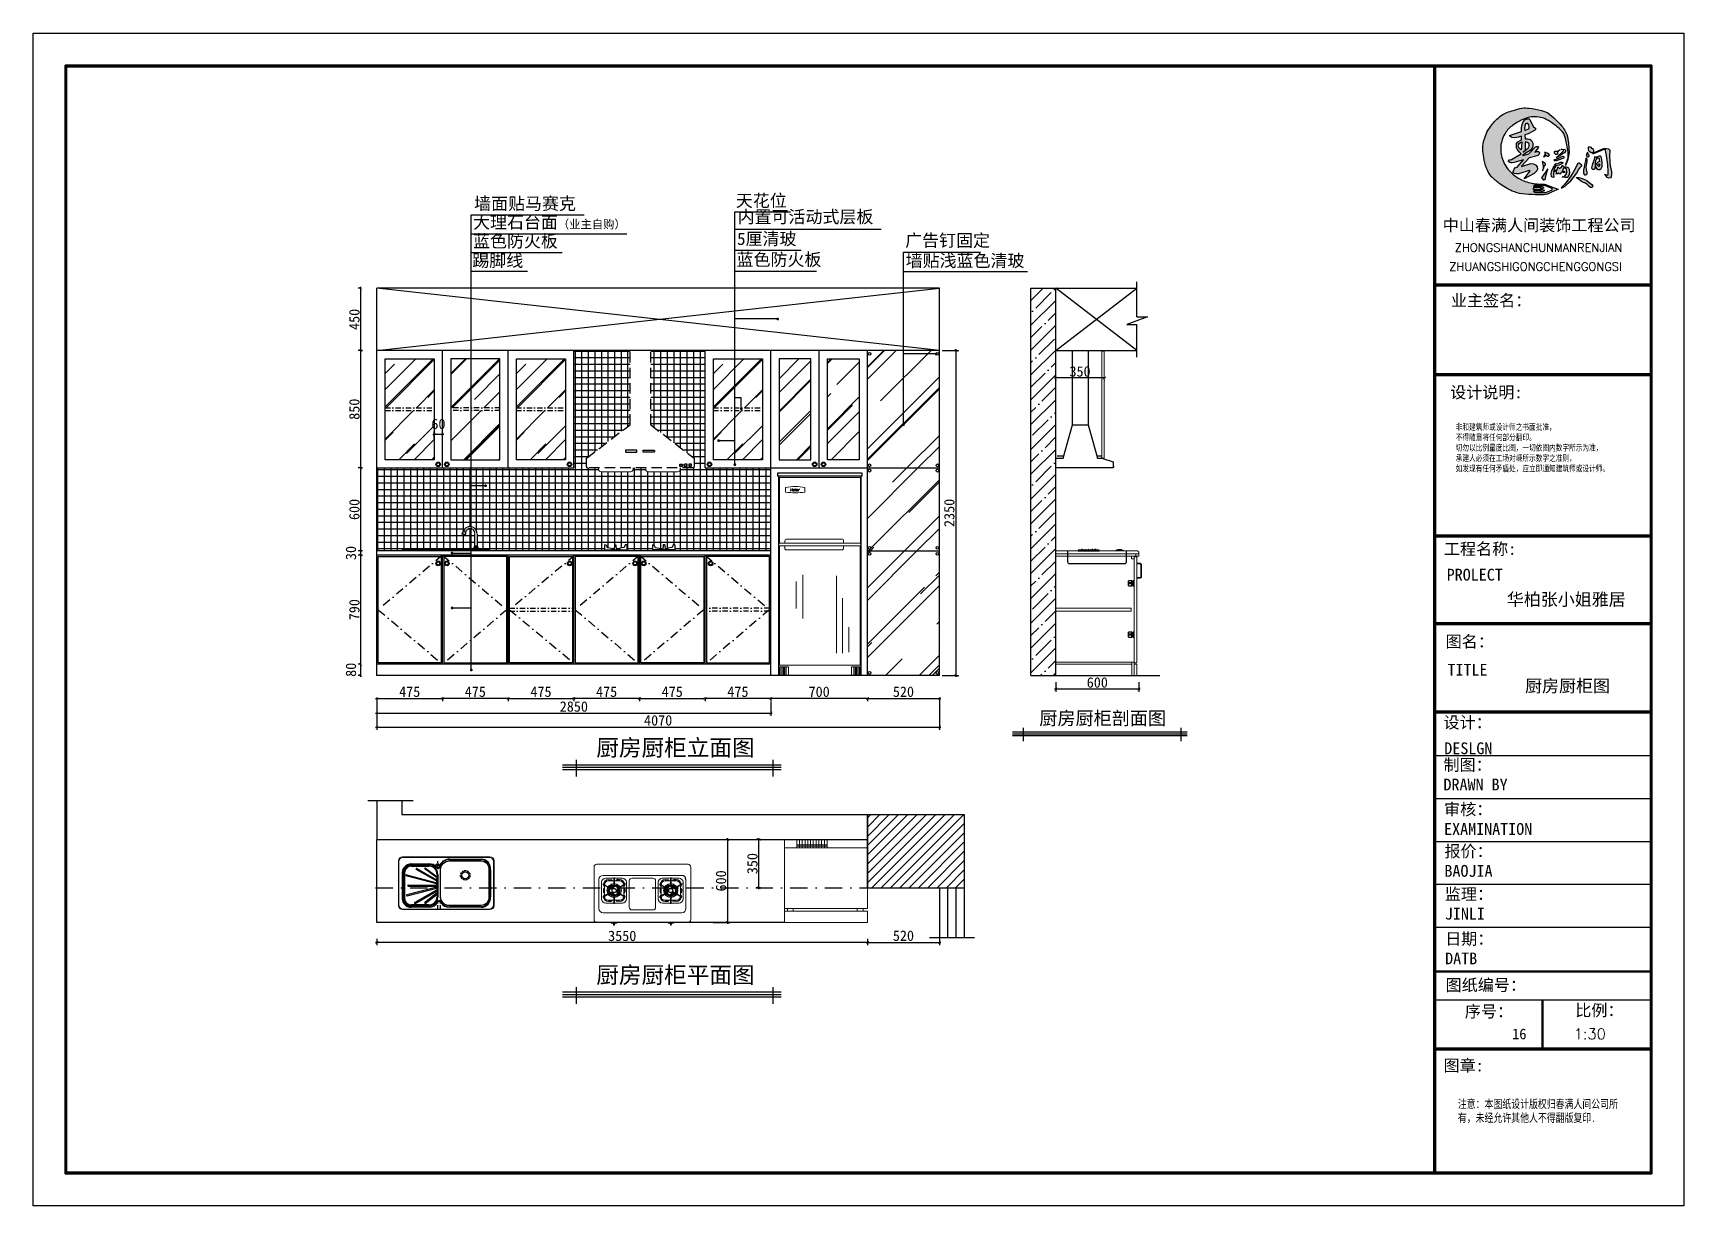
# Model space of a CAD drawing. Header units: millimetres. Extents: x 71641 to 191108, y -23091 to 29972.
# Drawn here: x 167214 to 179161, y -9624 to -1139 of the extents above; entities that cross this region are included whole.
import ezdxf

# ---------------------------------------------------------------- set-up
doc = ezdxf.new("R2010")
doc.units = ezdxf.units.MM
for name, pattern in [('DASHDOT2', [0.5, 0.25, -0.125, 0, -0.125]), ('DASHED2', [0.375, 0.25, -0.125]), ('DASHEDX2', [1.5, 1, -0.5])]:
    doc.linetypes.add(name, pattern=pattern)
for name, color, linetype in [('00', 1, 'Continuous'), ('10', 2, 'Continuous'), ('3', 5, 'Continuous'), ('7', 7, 'Continuous'), ('JIA', 4, 'Continuous'), ('家', 1, 'Continuous')]:
    doc.layers.add(name, color=color, linetype=linetype)
doc.layers.add('4', color=4, linetype='Continuous', lineweight=5)
doc.layers.add('8', color=8, linetype='Continuous', lineweight=0)
doc.styles.add('2121212', font='SIMFANG.TTF', dxfattribs={"height": 180})
doc.styles.add('30', font='SimSun.ttf', dxfattribs={"height": 75})
doc.styles.add('ROMAND', font='romand.shx', dxfattribs={"height": 100})
doc.styles.add('ROMANS', font='romans')
doc.styles.get("Standard").update_dxf_attribs({"font": 'SimSun.ttf', "height": 150})
doc.styles.add('STYLE-50B', font='SimSun.ttf', dxfattribs={"width": 0.766, "height": 150})
doc.dimstyles.new('30', dxfattribs={"dimscale": 0, "dimtxt": 90, "dimasz": 20, "dimexe": 20, "dimexo": 20, "dimgap": 10, "dimtad": 1, "dimdec": 0, "dimzin": 0, "dimdsep": 46, "dimtxsty": '30', "dimblk": 'ARCHTICK', "dimcen": 20, "dimdle": 10, "dimclrd": 8, "dimclre": 8, "dimclrt": 2, "dimadec": 0, "dimazin": 0, "dimtfac": 1, "dimtdec": 0, "dimtmove": 2, "dimatfit": 3, "dimldrblk": 'DOT', "dimfxl": 0, "dimtolj": 2, "dimtzin": 0, "dimlwd": -1, "dimarcsym": 0})
pattern_1 = [(45, (-17300.33, 8972.7), (301.7366, 804.63095), [5334, -711.2, 1778, -355.6]), (45, (-17091.63, 9432.86), (-585.8719, 82.9776), [1066.8, -117.348, 2133.6, -266.7]), (45, (-17388.34, 9312.17), (1139.0557, 1475.9949), [2844.8, -497.84, 1422.4, -355.6])]
pattern_2 = [(45, (-23314.1, 9752.68), (215.52615, 574.7364), [3810, -508, 1270, -254]), (45, (-23165.02, 10081.36), (-418.47994, 59.2697), [762, -83.82, 1524, -190.5]), (45, (-23376.95, 9995.15), (813.6112, 1054.28207), [2032, -355.6, 1016, -254])]

msp = doc.modelspace()

# ---------------------------------------------------------------- texts
at = {"color": 2, "char_height": 90, "attachment_point": 1, "style": '30'}
for s, insert in [('墙面贴马赛克{\\H0.6667x;}', (170406.3, -2327.2)), ('天花位', (172300.4, -2305.8)), ('大理石台面{\\H0.6667x;（业主自购）}', (170398.6, -2462.2)), ('内置可活动式层板', (172313.2, -2422.9)), ('蓝色防火板', (170398.6, -2598.8)), ('5厘清玻', (172309.2, -2581.6)), ('广告钉固定', (173525.5, -2593.7)), ('踢脚线', (170393.5, -2739.3)), ('蓝色防火板', (172305.6, -2732)), ('墙贴浅蓝色清玻', (173529.2, -2740.1))]:
    msp.add_mtext(s, dxfattribs=dict(at, insert=insert))
at = {"color": 8, "attachment_point": 3}
for s, insert, char_height, width in [('{\\C2;厨房厨柜剖面图}', (175413.1, -6047, -274.3), 96, 3492.901), ('{\\C2;厨房厨柜立面图}', (172436.1, -6248, -342.9), 120, 4366.126), ('{\\C2;厨房厨柜平面图}', (172436.1, -7891.9, -342.9), 120, 4366.126)]:
    msp.add_mtext(s, dxfattribs=dict(at, insert=insert, char_height=char_height, width=width))
at = {"layer": '00', "color": 8, "lineweight": -2, "style": 'ROMAND'}
for s, p in [('ZHONGSHANCHUNMANRENJIAN', (177502.3, -2721)), ('ZHUANGSHIGONGCHENGGONGSI', (177462.3, -2858.2))]:
    msp.add_text(s, height=60.756, dxfattribs=at).set_placement(p)
at = {"layer": '00', "color": 8, "lineweight": -2, "attachment_point": 1, "style": '2121212'}
for s, insert, char_height, width in [('{\\f宋体|b0|i0|c134|p2;中山春满人间装饰工程公司}', (177415.4, -2486, 0), 85.272, 1591.421), ('{\\f宋体|b0|i0|c134|p2;业主签名：}', (177474.9, -3030.6, 0), 85.272, 1265.567), ('{\\f宋体|b0|i0|c134|p2;设计说明:}', (177469.3, -3695.2, 0), 85.272, 1265.567), ('{\\f宋体|b0|i0|c134|p2;工程名称:}', (177423.8, -4827.8, 0), 85.272, 1265.567), ('{\\f宋体|b0|i0|c134|p2;PROLECT}', (177444, -5014.2, 0), 85.272, 1265.567), ('{\\fSimSun|b0|i0|c134|p2;\\C2;华柏张小姐雅居}', (177879.6, -5190.6, 0), 90, 1265.567), ('{\\f宋体|b0|i0|c134|p2;图名：}', (177436.5, -5498.2, 0), 85.272, 1265.567), ('{\\f宋体|b0|i0|c134|p2;TITLE}', (177449.3, -5701.9, 0), 85.272, 1265.567), ('{\\fSimSun|b0|i0|c134|p2;\\C2;厨房厨柜图}', (178011.7, -5816, 0), 90, 1265.567), ('{\\f宋体|b0|i0|c134|p2;设计：}', (177421, -6083, 0), 85.272, 1265.567), ('{\\f宋体|b0|i0|c134|p2;DESLGN}', (177426.6, -6270, 0), 85.272, 1265.567), ('{\\f宋体|b0|i0|c134|p2;制图：\\PDRAWN BY}', (177420.8, -6390, 0), 85.272, 1265.567), ('{\\f宋体|b0|i0|c134|p2;审核：\\PEXAMINATION}', (177425.1, -6711.6, 0), 85.272, 1265.567), ('{\\f宋体|b0|i0|c134|p2;报价：\\PBAOJIA}', (177427.8, -7014.6, 0), 85.272, 1265.567), ('{\\f宋体|b0|i0|c134|p2;监理：\\PJINLI}', (177430.5, -7324.7, 0), 85.272, 1265.567), ('{\\f宋体|b0|i0|c134|p2;日期：\\PDATB}', (177432.8, -7648.1, 0), 85.272, 1265.567), ('{\\f宋体|b0|i0|c134|p2;图纸编号：}', (177436.2, -7982.5, 0), 85.272, 1265.567), ('{\\f宋体|b0|i0|c134|p2;序号：}', (177575.3, -8173.5, 0), 85.272, 1265.567), ('{\\f宋体|b0|i0|c134|p2;比例：}', (178374.7, -8165.1, 0), 85.272, 1265.567), ('{\\C2;16}', (177916.4, -8340), 77.52, 418.4), ('{\\Fromand.shx;\\C2;1:30}', (178363, -8340), 77.52, 418.4), ('{\\f宋体|b0|i0|c134|p2;图章\\f宋体|b0|i0|c0|p2;:}', (177421.1, -8565, 0), 85.272, 1265.567)]:
    msp.add_mtext(s, dxfattribs=dict(at, insert=insert, char_height=char_height, width=width))
at = {"layer": '8', "style": 'ROMANS', "oblique": 10}
msp.add_text('Haier', height=20, dxfattribs=at).set_placement((172692.2, -4452.8))
at = {"layer": '家', "color": 8, "lineweight": -2, "width": 1265.567, "attachment_point": 1, "style": 'STYLE-50B'}
for s, insert, char_height in [('非和建筑师或设计师之书面批准，\\P不得随意将任何部分翻印。\\P切勿以比例量度比图，一切依图内数字所示为准，\\P承建人必须在工场对嵊所示数字之准则，\\P如发现有任何矛盾处，应立即通知建筑师或设计师。', (177509.4, -3965.9, 0), 45), ('注意：本图纸设计版权归春满人间公司所有，未经允许其他人不得翻版复印{\\f宋体|b0|i0|c0|p2;.}', (177524.9, -8855.8, 0), 60)]:
    msp.add_mtext(s, dxfattribs=dict(at, insert=insert, char_height=char_height))

# ---------------------------------------------------------------- blocks, each defined once
blk = doc.blocks.new('_ARCHTICK')
at = {"color": 0, "linetype": 'ByBlock', "const_width": 0.15}
blk.add_lwpolyline([(-0.5, -0.5), (0.5, 0.5)], dxfattribs=at)
blk = doc.blocks.new('DOT')
at = {"color": 0, "linetype": 'ByBlock'}
blk.add_line((-0.5, 0), (-1, 0), dxfattribs=at)
at = {"color": 0, "linetype": 'ByBlock', "const_width": 0.5}
blk.add_lwpolyline([(-0.25, 0, 1), (0.25, 0, 1)], format="xyb", close=True, dxfattribs=at)
blk = doc.blocks.new('*D505')
at = {"color": 8, "lineweight": -2}
for p, q in [((169582, -2985), (169567, -2985)), ((169599, -3435), (169567, -3435))]:
    blk.add_line(p, q, dxfattribs=at)
at = {"color": 8}
blk.add_line((169587, -3445), (169587, -2975), dxfattribs=at)
at = {"layer": 'Defpoints', "color": 0}
for p in [(169587, -2985), (169602, -2985), (169619, -3435)]:
    blk.add_point(p, dxfattribs=at)
at = {"color": 8, "xscale": 20, "yscale": 20, "zscale": 20}
for p, rotation in [((169587, -2985), 90), ((169587, -3435), 270)]:
    blk.add_blockref('_ARCHTICK', p, dxfattribs=dict(at, rotation=rotation))
at = {"color": 2, "insert": (169540, -3210), "char_height": 75, "attachment_point": 5, "rotation": 90, "style": '30'}
blk.add_mtext('\\A2;450', dxfattribs=at)
blk = doc.blocks.new('_Dot')
at = {"color": 0, "linetype": 'ByBlock', "lineweight": -2}
blk.add_line((-0.5, 0), (-1, 0), dxfattribs=at)
at = {"color": 0, "linetype": 'ByBlock', "const_width": 0.5}
blk.add_lwpolyline([(-0.25, 0, 1), (0.25, 0, 1)], format="xyb", close=True, dxfattribs=at)
blk = doc.blocks.new('erhgeh')
at = {"layer": '3'}
for p, q in [((194942, -17315), (194942, -17386)), ((194942, -17381), (194942, -17320)), ((195352, -17315), (195352, -17386)), ((195352, -17381), (195352, -17320)), ((194860, -17362), (194921, -17398)), ((194860, -17457), (194921, -17422)), ((194917, -17395), (194864, -17365)), ((194917, -17424), (194864, -17455)), ((194865, -17400), (194865, -17419)), ((194902, -17333), (194902, -17333)), ((194902, -17333), (194921, -17333)), ((194921, -17388), (194934, -17381)), ((194930, -17401), (194921, -17388)), ((194930, -17419), (194921, -17432)), ((194934, -17439), (194921, -17432)), ((194935, -17397), (194927, -17384)), ((194935, -17423), (194927, -17435)), ((194940, -17395), (194934, -17381)), ((194940, -17425), (194934, -17439)), ((194942, -17505), (194942, -17434)), ((194942, -17439), (194942, -17500)), ((194956, -17404), (194972, -17403)), ((194956, -17416), (194972, -17417)), ((194957, -17410), (194972, -17410)), ((195024, -17362), (194963, -17398)), ((195024, -17457), (194963, -17422)), ((194982, -17333), (194964, -17333)), ((194967, -17395), (195020, -17365)), ((194967, -17424), (195020, -17455)), ((194972, -17403), (194972, -17417)), ((195019, -17400), (195019, -17419)), ((195270, -17362), (195331, -17398)), ((195270, -17457), (195331, -17422)), ((195327, -17395), (195274, -17365)), ((195327, -17424), (195274, -17455)), ((195275, -17400), (195275, -17419)), ((195312, -17333), (195331, -17333)), ((195323, -17403), (195323, -17417)), ((195338, -17404), (195323, -17403)), ((195337, -17410), (195323, -17410)), ((195338, -17416), (195323, -17417)), ((195352, -17505), (195352, -17434)), ((195352, -17439), (195352, -17500)), ((195354, -17395), (195361, -17381)), ((195354, -17425), (195361, -17439)), ((195360, -17397), (195367, -17384)), ((195360, -17423), (195367, -17435)), ((195373, -17388), (195361, -17381)), ((195361, -17439), (195373, -17432)), ((195364, -17401), (195373, -17388)), ((195364, -17419), (195373, -17432)), ((195434, -17362), (195373, -17398)), ((195434, -17457), (195373, -17422)), ((195392, -17333), (195374, -17333)), ((195377, -17395), (195430, -17365)), ((195377, -17424), (195430, -17455)), ((195392, -17333), (195392, -17333)), ((195429, -17400), (195429, -17419)), ((194902, -17487), (194921, -17487)), ((194982, -17487), (194964, -17487)), ((194982, -17487), (194982, -17487)), ((195312, -17487), (195312, -17487)), ((195312, -17487), (195331, -17487)), ((195392, -17487), (195374, -17487))]:
    blk.add_line(p, q, dxfattribs=at)
at = {"layer": '3', "const_width": 1}
for points in [[(194942, -17381), (194942, -17320)], [(195352, -17381), (195352, -17320)], [(194917, -17395), (194864, -17365)], [(194917, -17424), (194864, -17455)], [(194942, -17439), (194942, -17500)], [(194967, -17395), (195020, -17365)], [(194967, -17424), (195020, -17455)], [(195327, -17395), (195274, -17365)], [(195327, -17424), (195274, -17455)], [(195352, -17439), (195352, -17500)], [(195377, -17395), (195430, -17365)], [(195377, -17424), (195430, -17455)]]:
    blk.add_lwpolyline(points, dxfattribs=at)
for points in [[(194942, -17395, -1), (194942, -17425, -1), (194942, -17395, -1)], [(195352, -17395, 1), (195352, -17425, 1), (195352, -17395, 1)]]:
    blk.add_lwpolyline(points, format="xyb", dxfattribs=at)
at = {"layer": '3'}
for centre, radius in [((194942, -17410), 50), ((194942, -17410), 40), ((194942, -17410), 37), ((194942, -17410), 34), ((194942, -17410), 15), ((195352, -17410), 50), ((195352, -17410), 40), ((195352, -17410), 37), ((195352, -17410), 34), ((195352, -17410), 15)]:
    blk.add_circle(centre, radius, dxfattribs=at)
for centre, radius, start, end in [((194902, -17370), 37, 90, 180), ((194877, -17368), 12.1, 189.6676, 246.0824), ((194874, -17400), 8.95, 102.564, 181.686), ((194874, -17420), 8.95, 178.3139, 257.436), ((194877, -17452), 12.1, 113.9176, 170.3324), ((194921, -17342), 8.95, 12.564, 91.6861), ((194935, -17398), 17, 95.7306, 144.2694), ((194935, -17422), 17, 215.7306, 264.2694), ((194963, -17342), 8.95, 88.3139, 167.436), ((194956, -17410), 17, 335.7306, 24.2694), ((194982, -17370), 37, 0, 90), ((195007, -17368), 12.1, 293.9176, 350.3324), ((195010, -17400), 8.95, 358.314, 77.436), ((195010, -17420), 8.95, 282.564, 1.6861), ((195007, -17452), 12.1, 9.6676, 66.0824), ((195312, -17370), 37, 90, 180), ((195287, -17368), 12.1, 189.6676, 246.0824), ((195284, -17400), 8.95, 102.564, 181.686), ((195284, -17420), 8.95, 178.3139, 257.436), ((195287, -17452), 12.1, 113.9176, 170.3324), ((195338, -17410), 17, 155.7306, 204.2694), ((195331, -17342), 8.95, 12.564, 91.6861), ((195359, -17398), 17, 35.7306, 84.2694), ((195359, -17422), 17, 275.7306, 324.2694), ((195373, -17342), 8.95, 88.3139, 167.436), ((195392, -17370), 37, 0, 90), ((195417, -17368), 12.1, 293.9176, 350.3324), ((195420, -17400), 8.95, 358.314, 77.436), ((195420, -17420), 8.95, 282.564, 1.6861), ((195417, -17452), 12.1, 9.6676, 66.0824), ((194902, -17450), 37, 180, 270), ((194921, -17478), 8.95, 268.3139, 347.436), ((194963, -17478), 8.95, 192.564, 271.6861), ((194982, -17450), 37, 270, 0), ((195312, -17450), 37, 180, 270), ((195331, -17478), 8.95, 268.3139, 347.436), ((195373, -17478), 8.95, 192.564, 271.6861), ((195392, -17450), 37, 270, 0)]:
    blk.add_arc(centre, radius, start, end, dxfattribs=at)
at = {"layer": '4', "color": 4}
for p, q in [((194797, -17240), (194797, -17620)), ((195477, -17220), (194817, -17220)), ((194862, -17300), (195432, -17300)), ((194882, -17320), (195002, -17320)), ((195072, -17320), (195222, -17320)), ((195412, -17320), (195292, -17320)), ((195497, -17620), (195497, -17240)), ((194832, -17330), (194832, -17540)), ((194852, -17350), (194852, -17470)), ((194872, -17370), (194872, -17450)), ((194902, -17340), (194982, -17340)), ((195012, -17370), (195012, -17450)), ((195032, -17350), (195032, -17470)), ((195052, -17340), (195052, -17530)), ((195242, -17340), (195242, -17530)), ((195262, -17350), (195262, -17470)), ((195282, -17370), (195282, -17450)), ((195392, -17340), (195312, -17340)), ((195422, -17370), (195422, -17450)), ((195442, -17350), (195442, -17470)), ((195462, -17540), (195462, -17330)), ((194882, -17500), (195002, -17500)), ((194902, -17480), (194982, -17480)), ((195072, -17550), (195222, -17550)), ((195412, -17500), (195292, -17500)), ((195392, -17480), (195312, -17480)), ((194817, -17640), (195477, -17640)), ((194862, -17570), (195432, -17570)), ((194921, -17640), (194921, -17645)), ((194923, -17647), (194936, -17649)), ((194938, -17652), (194938, -17658)), ((194940, -17660), (194942, -17660)), ((194944, -17652), (194944, -17658)), ((194947, -17649), (194960, -17647)), ((194961, -17640), (194961, -17645)), ((195333, -17640), (195333, -17645)), ((195348, -17649), (195335, -17647)), ((195350, -17652), (195350, -17658)), ((195354, -17660), (195352, -17660)), ((195356, -17652), (195356, -17658)), ((195371, -17647), (195359, -17649)), ((195373, -17640), (195373, -17645))]:
    blk.add_line(p, q, dxfattribs=at)
for centre, radius, start, end in [((194817, -17240), 20, 90, 180), ((194862, -17330), 30, 90, 180), ((194882, -17350), 30, 90, 180), ((195002, -17350), 30, 0, 90), ((195072, -17340), 20, 90, 180), ((195222, -17340), 20, 0, 90), ((195292, -17350), 30, 90, 180), ((195412, -17350), 30, 0, 90), ((195477, -17240), 20, 0, 90), ((194902, -17370), 30, 90, 180), ((194982, -17370), 30, 0, 90), ((195312, -17370), 30, 90, 180), ((195392, -17370), 30, 0, 90), ((194862, -17540), 30, 180, 270), ((194882, -17470), 30, 180, 270), ((194902, -17450), 30, 180, 270), ((194982, -17450), 30, 270, 0), ((195002, -17470), 30, 270, 0), ((195072, -17530), 20, 180, 270), ((195222, -17530), 20, 270, 0), ((195292, -17470), 30, 180, 270), ((195312, -17450), 30, 180, 270), ((195392, -17450), 30, 270, 0), ((195412, -17470), 30, 270, 0), ((195432, -17540), 30, 270, 0), ((194817, -17620), 20, 180, 270), ((194923, -17645), 2, 180, 261.4692), ((194941, -17895), 249, 85.7792, 94.2208), ((194931, -17653), 7.27, 12.024, 57.1859), ((194935, -17652), 3, 0, 81.4692), ((194940, -17658), 2, 180, 270), ((194942, -17658), 2, 270, 0), ((194952, -17653), 7.27, 122.8141, 167.976), ((194947, -17652), 3, 98.5308, 180), ((194959, -17645), 2, 278.5308, 0), ((195335, -17645), 2, 180, 261.4692), ((195353, -17895), 249, 85.7792, 94.2208), ((195343, -17653), 7.27, 12.024, 57.1859), ((195347, -17652), 3, 0, 81.4692), ((195352, -17658), 2, 180, 270), ((195354, -17658), 2, 270, 0), ((195363, -17653), 7.27, 122.8141, 167.976), ((195359, -17652), 3, 98.5308, 180), ((195371, -17645), 2, 278.5308, 0), ((195477, -17620), 20, 270, 0)]:
    blk.add_arc(centre, radius, start, end, dxfattribs=at)
at = {"layer": '7', "color": 7}
blk.add_arc((195432, -17330), 30, 0, 90, dxfattribs=at)
blk.add_arc((195432, -17330), 30, 0, 90, dxfattribs=at)
blk = doc.blocks.new('ggeg')
at = {"layer": '4', "color": 8}
for p, q in [((193094, -17560), (193094, -17040)), ((193182, -17040), (193182, -17100)), ((193402, -17080), (193182, -17080)), ((193202, -17040), (193202, -17100)), ((193222, -17040), (193222, -17100)), ((193242, -17040), (193242, -17100)), ((193262, -17040), (193262, -17100)), ((193282, -17040), (193282, -17100)), ((193302, -17040), (193302, -17100)), ((193322, -17040), (193322, -17100)), ((193342, -17040), (193342, -17100)), ((193362, -17040), (193362, -17100)), ((193382, -17040), (193382, -17100)), ((193402, -17040), (193402, -17100)), ((193694, -17540), (193694, -17040)), ((193694, -17100), (193094, -17100)), ((193402, -17090), (193182, -17090)), ((193094, -17540), (193694, -17540)), ((193094, -17560), (193694, -17560)), ((193094, -17560), (193094, -17640)), ((193115, -17560), (193115, -17540)), ((193157, -17560), (193157, -17540)), ((193620, -17560), (193620, -17540)), ((193662, -17560), (193662, -17540)), ((193694, -17640), (193694, -17560)), ((193094, -17640), (193694, -17640))]:
    blk.add_line(p, q, dxfattribs=at)
blk = doc.blocks.new('*D506')
at = {"color": 8, "lineweight": -2}
for p, q in [((172135, -6972), (172260, -6972)), ((172135, -7572), (172260, -7572))]:
    blk.add_line(p, q, dxfattribs=at)
at = {"color": 8}
blk.add_line((172240, -6962), (172240, -7582), dxfattribs=at)
at = {"layer": 'Defpoints', "color": 0}
for p in [(172115, -6972), (172115, -7572), (172240, -7572)]:
    blk.add_point(p, dxfattribs=at)
at = {"color": 8, "xscale": 20, "yscale": 20, "zscale": 20}
for p, rotation in [((172240, -6972), 90), ((172240, -7572), 270)]:
    blk.add_blockref('_ARCHTICK', p, dxfattribs=dict(at, rotation=rotation))
at = {"color": 2, "insert": (172193, -7272), "char_height": 75, "attachment_point": 5, "rotation": 90, "style": '30'}
blk.add_mtext('\\A2;600', dxfattribs=at)
blk = doc.blocks.new('*D507')
at = {"color": 8}
blk.add_line((173263, -7717), (169693, -7718), dxfattribs=at)
at = {"color": 8, "lineweight": -2}
for p, q in [((169703, -7692), (169703, -7738)), ((173253, -7691), (173253, -7737))]:
    blk.add_line(p, q, dxfattribs=at)
at = {"layer": 'Defpoints', "color": 0}
for p in [(169703, -7672), (169703, -7718), (173253, -7671)]:
    blk.add_point(p, dxfattribs=at)
at = {"color": 8, "xscale": 20, "yscale": 20, "zscale": 20}
for p, rotation in [((169703, -7718), 180.0113753981671), ((173253, -7717), 0.01137539816710387)]:
    blk.add_blockref('_ARCHTICK', p, dxfattribs=dict(at, rotation=rotation))
at = {"color": 2, "insert": (171478, -7670), "char_height": 75, "attachment_point": 5, "rotation": 0.0114, "style": '30'}
blk.add_mtext('\\A2;3550', dxfattribs=at)
blk = doc.blocks.new('*D508')
at = {"color": 8, "lineweight": -2}
for p, q in [((169599, -4915), (169567, -4915)), ((169590, -5705), (169567, -5705))]:
    blk.add_line(p, q, dxfattribs=at)
at = {"color": 8}
blk.add_line((169587, -5715), (169587, -4905), dxfattribs=at)
at = {"layer": 'Defpoints', "color": 0}
for p in [(169587, -4915), (169619, -4915), (169610, -5705)]:
    blk.add_point(p, dxfattribs=at)
at = {"color": 8, "xscale": 20, "yscale": 20, "zscale": 20}
for p, rotation in [((169587, -4915), 90), ((169587, -5705), 270)]:
    blk.add_blockref('_ARCHTICK', p, dxfattribs=dict(at, rotation=rotation))
at = {"color": 2, "insert": (169540, -5310), "char_height": 75, "attachment_point": 5, "rotation": 90, "style": '30'}
blk.add_mtext('\\A2;790', dxfattribs=at)
blk = doc.blocks.new('*D509')
at = {"color": 8, "lineweight": -2}
for p, q in [((169703, -5946), (169703, -6179)), ((173773, -5946), (173773, -6179))]:
    blk.add_line(p, q, dxfattribs=at)
at = {"color": 8}
blk.add_line((169693, -6159), (173783, -6159), dxfattribs=at)
at = {"layer": 'Defpoints', "color": 0}
for p in [(169703, -5926), (173773, -5926), (173773, -6159)]:
    blk.add_point(p, dxfattribs=at)
at = {"color": 8, "xscale": 20, "yscale": 20, "zscale": 20, "rotation": 180}
blk.add_blockref('_ARCHTICK', (169703, -6159), dxfattribs=at)
at = {"color": 8, "xscale": 20, "yscale": 20, "zscale": 20}
blk.add_blockref('_ARCHTICK', (173773, -6159), dxfattribs=at)
at = {"color": 2, "insert": (171738, -6111), "char_height": 75, "attachment_point": 5, "style": '30'}
blk.add_mtext('\\A2;4070', dxfattribs=at)
blk = doc.blocks.new('*D510')
at = {"color": 8}
blk.add_line((173263, -5952), (172543, -5952), dxfattribs=at)
at = {"color": 8, "lineweight": -2}
for p, q in [((172553, -5946), (172553, -5972)), ((173253, -5954), (173253, -5972))]:
    blk.add_line(p, q, dxfattribs=at)
at = {"layer": 'Defpoints', "color": 0}
for p in [(172553, -5926), (172553, -5952), (173253, -5934)]:
    blk.add_point(p, dxfattribs=at)
at = {"color": 8, "xscale": 20, "yscale": 20, "zscale": 20, "rotation": 180}
blk.add_blockref('_ARCHTICK', (172553, -5952), dxfattribs=at)
at = {"color": 8, "xscale": 20, "yscale": 20, "zscale": 20}
blk.add_blockref('_ARCHTICK', (173253, -5952), dxfattribs=at)
at = {"color": 2, "insert": (172903, -5904), "char_height": 75, "attachment_point": 5, "style": '30'}
blk.add_mtext('\\A2;700', dxfattribs=at)
blk = doc.blocks.new('A$C61806B4C')
at = {"layer": '3'}
for p, q in [((435, 430), (705, 430)), ((435, 425), (705, 425)), ((34, 110), (34, 300)), ((39, 110), (39, 300)), ((49, 110), (49, 300)), ((54, 110), (54, 300)), ((328, 219), (68, 288)), ((69, 296), (327, 227)), ((110, 390), (260, 390)), ((110, 385), (260, 385)), ((110, 375), (260, 375)), ((110, 370), (260, 370)), ((324, 246), (153, 342)), ((156, 350), (326, 254)), ((322, 275), (226, 348)), ((231, 354), (330, 279)), ((330, 300), (330, 110)), ((335, 300), (335, 110)), ((779, 340), (779, 110)), ((784, 340), (784, 110)), ((328, 192), (73, 125)), ((74, 117), (327, 184)), ((84, 209), (321, 210)), ((84, 201), (321, 201)), ((325, 165), (141, 60)), ((144, 52), (326, 157)), ((260, 40), (110, 40)), ((260, 35), (110, 35)), ((260, 25), (110, 25)), ((260, 20), (110, 20)), ((323, 136), (224, 59)), ((229, 52), (330, 132)), ((705, 25), (435, 25)), ((705, 20), (435, 20))]:
    blk.add_line(p, q, dxfattribs=at)
at = {"layer": '3', "linetype": 'DASHEDX2', "ltscale": 30}
for p, q in [((310, 382), (360, 382)), ((335, 352), (335, 412)), ((335, 8), (335, 145)), ((360, 8), (360, 150))]:
    blk.add_line(p, q, dxfattribs=at)
at = {"layer": '3'}
blk.add_lwpolyline([(435, 415), (705, 415, -0.445378), (769, 340), (769, 110, -0.445378), (705, 35), (435, 35, -0.414214), (360, 110), (360, 340, -0.414214)], format="xyb", close=True, dxfattribs=at)
for points in [[(321, 210), (325, 213), (327, 215), (327, 217), (327, 219)], [(321, 201), (325, 198), (327, 196), (328, 194), (327, 192)], [(326, 254), (330, 254), (330, 259), (330, 262), (328, 267), (326, 271), (322, 275)], [(327, 157), (330, 157), (331, 152), (331, 149), (328, 144), (326, 140), (323, 136)], [(327, 227), (329, 232), (329, 235), (329, 240), (327, 242), (327, 244), (324, 246)], [(327, 184), (330, 179), (330, 177), (329, 171), (328, 169), (327, 167), (325, 165)]]:
    blk.add_lwpolyline(points, dxfattribs=at)
for centre, radius in [((335, 382), 9.98), ((570, 292), 30)]:
    blk.add_circle(centre, radius, dxfattribs=at)
at = {"layer": '3', "linetype": 'DASHEDX2', "ltscale": 15}
blk.add_circle((570, 292), 40, dxfattribs=at)
at = {"layer": '3'}
for centre, radius, start, end in [((435, 340), 90, 90, 165.5418), ((435, 340), 85, 90, 165.9722), ((703, 349), 81.2, 353.7986, 88.8078), ((703, 349), 76.3, 353.4172, 88.7258), ((112, 311), 79.2, 91.551, 187.8349), ((112, 311), 74.3, 91.6616, 188.3215), ((112, 311), 64.4, 91.9373, 189.5012), ((112, 311), 59.4, 92.0172, 189.8939), ((69, 292), 4.05, 82.5927, 262.5927), ((155, 346), 4.05, 66.255, 246.255), ((230, 350), 4.05, 67.5508, 247.5508), ((260, 300), 90, 43.7934, 90), ((260, 300), 85, 40.2898, 90), ((260, 300), 75, 0, 90), ((260, 300), 70, 0, 90), ((336, 369), 13.3, 211.4456, 329.4824), ((336, 369), 18.3, 231.1219, 331.8884), ((84, 205), 4.05, 90, 270), ((84, 205), 4.05, 90.2625, 270.2625), ((112, 99), 79.2, 172.1651, 268.449), ((112, 99), 74.3, 171.6785, 268.3384), ((112, 99), 64.4, 170.4988, 268.0627), ((112, 99), 59.4, 170.1061, 267.9828), ((74, 121), 4.05, 97.6698, 277.6698), ((142, 56), 4.05, 114.0075, 294.0075), ((228, 56), 4.05, 112.7117, 292.7117), ((260, 110), 70, 270, 0), ((260, 110), 75, 270, 0), ((260, 110), 85, 270, 328.9261), ((260, 110), 90, 270, 328.8241), ((348, 56), 18.3, 16.8467, 146.7086), ((348, 56), 13.3, 13.7076, 148.5544), ((435, 110), 90, 214.5823, 270), ((435, 110), 85, 215.1439, 270), ((703, 101), 76.3, 271.2742, 6.5828), ((703, 101), 81.2, 271.1922, 6.2014)]:
    blk.add_arc(centre, radius, start, end, dxfattribs=at)
at = {"layer": '4'}
for p, q in [((35, 450), (780, 450)), ((40, 445), (775, 445)), ((0, 35), (0, 415)), ((5, 40), (5, 410)), ((810, 410), (810, 40)), ((815, 415), (815, 35)), ((775, 5), (40, 5)), ((780, 0), (35, 0))]:
    blk.add_line(p, q, dxfattribs=at)
for centre, start, end in [((35, 415), 90, 180), ((40, 410), 90, 180), ((775, 410), 0, 90), ((780, 415), 0, 90), ((35, 35), 180, 270), ((40, 40), 180, 270), ((775, 40), 270, 0), ((780, 35), 270, 0)]:
    blk.add_arc(centre, 35, start, end, dxfattribs=at)
blk = doc.blocks.new('洗手池图块')
at = {"layer": '3'}
blk.add_blockref('A$C61806B4C', (-920, -8), dxfattribs=at)
blk = doc.blocks.new('*D511')
at = {"color": 8, "lineweight": -2}
for p, q in [((172479, -6972), (172447, -6972)), ((172479, -7322), (172447, -7322))]:
    blk.add_line(p, q, dxfattribs=at)
at = {"color": 8}
blk.add_line((172467, -7332), (172467, -6962), dxfattribs=at)
at = {"layer": 'Defpoints', "color": 0}
for p in [(172467, -6972), (172499, -6972), (172499, -7322)]:
    blk.add_point(p, dxfattribs=at)
at = {"color": 8, "xscale": 20, "yscale": 20, "zscale": 20}
for p, rotation in [((172467, -6972), 90), ((172467, -7322), 270)]:
    blk.add_blockref('_ARCHTICK', p, dxfattribs=dict(at, rotation=rotation))
at = {"color": 2, "insert": (172420, -7147), "char_height": 75, "attachment_point": 5, "rotation": 90, "style": '30'}
blk.add_mtext('\\A2;350', dxfattribs=at)
blk = doc.blocks.new('*D512')
at = {"color": 8}
blk.add_line((169693, -6058), (172563, -6058), dxfattribs=at)
at = {"color": 8, "lineweight": -2}
for p, q in [((169703, -5977), (169703, -6078)), ((172553, -5977), (172553, -6078))]:
    blk.add_line(p, q, dxfattribs=at)
at = {"layer": 'Defpoints', "color": 0}
for p in [(169703, -5957), (172553, -5957), (172553, -6058)]:
    blk.add_point(p, dxfattribs=at)
at = {"color": 8, "xscale": 20, "yscale": 20, "zscale": 20, "rotation": 180}
blk.add_blockref('_ARCHTICK', (169703, -6058), dxfattribs=at)
at = {"color": 8, "xscale": 20, "yscale": 20, "zscale": 20}
blk.add_blockref('_ARCHTICK', (172553, -6058), dxfattribs=at)
at = {"color": 2, "insert": (171128, -6011), "char_height": 75, "attachment_point": 5, "style": '30'}
blk.add_mtext('\\A2;2850', dxfattribs=at)
blk = doc.blocks.new('*D513')
at = {"color": 8}
blk.add_line((171613, -5952), (171118, -5952), dxfattribs=at)
at = {"color": 8, "lineweight": -2}
for p, q in [((171128, -5946), (171128, -5972)), ((171603, -5946), (171603, -5972))]:
    blk.add_line(p, q, dxfattribs=at)
at = {"layer": 'Defpoints', "color": 0}
for p in [(171128, -5926), (171128, -5952), (171603, -5926)]:
    blk.add_point(p, dxfattribs=at)
at = {"color": 8, "xscale": 20, "yscale": 20, "zscale": 20, "rotation": 180}
blk.add_blockref('_ARCHTICK', (171128, -5952), dxfattribs=at)
at = {"color": 8, "xscale": 20, "yscale": 20, "zscale": 20}
blk.add_blockref('_ARCHTICK', (171603, -5952), dxfattribs=at)
at = {"color": 2, "insert": (171365, -5904), "char_height": 75, "attachment_point": 5, "style": '30'}
blk.add_mtext('\\A2;475', dxfattribs=at)
blk = doc.blocks.new('*D514')
at = {"color": 8}
blk.add_line((170663, -5952), (170168, -5952), dxfattribs=at)
at = {"color": 8, "lineweight": -2}
for p, q in [((170178, -5946), (170178, -5972)), ((170653, -5946), (170653, -5972))]:
    blk.add_line(p, q, dxfattribs=at)
at = {"layer": 'Defpoints', "color": 0}
for p in [(170178, -5926), (170178, -5952), (170653, -5926)]:
    blk.add_point(p, dxfattribs=at)
at = {"color": 8, "xscale": 20, "yscale": 20, "zscale": 20, "rotation": 180}
blk.add_blockref('_ARCHTICK', (170178, -5952), dxfattribs=at)
at = {"color": 8, "xscale": 20, "yscale": 20, "zscale": 20}
blk.add_blockref('_ARCHTICK', (170653, -5952), dxfattribs=at)
at = {"color": 2, "insert": (170415, -5904), "char_height": 75, "attachment_point": 5, "style": '30'}
blk.add_mtext('\\A2;475', dxfattribs=at)
blk = doc.blocks.new('*D515')
at = {"color": 8}
blk.add_line((169693, -5952), (170188, -5952), dxfattribs=at)
at = {"color": 8, "lineweight": -2}
for p, q in [((169703, -5946), (169703, -5972)), ((170178, -5946), (170178, -5972))]:
    blk.add_line(p, q, dxfattribs=at)
at = {"layer": 'Defpoints', "color": 0}
for p in [(169703, -5926), (170178, -5926), (170178, -5952)]:
    blk.add_point(p, dxfattribs=at)
at = {"color": 8, "xscale": 20, "yscale": 20, "zscale": 20, "rotation": 180}
blk.add_blockref('_ARCHTICK', (169703, -5952), dxfattribs=at)
at = {"color": 8, "xscale": 20, "yscale": 20, "zscale": 20}
blk.add_blockref('_ARCHTICK', (170178, -5952), dxfattribs=at)
at = {"color": 2, "insert": (169940, -5904), "char_height": 75, "attachment_point": 5, "style": '30'}
blk.add_mtext('\\A2;475', dxfattribs=at)
blk = doc.blocks.new('*D516')
at = {"color": 8}
blk.add_line((170643, -5952), (171138, -5952), dxfattribs=at)
at = {"color": 8, "lineweight": -2}
for p, q in [((170653, -5946), (170653, -5972)), ((171128, -5946), (171128, -5972))]:
    blk.add_line(p, q, dxfattribs=at)
at = {"layer": 'Defpoints', "color": 0}
for p in [(170653, -5926), (171128, -5926), (171128, -5952)]:
    blk.add_point(p, dxfattribs=at)
at = {"color": 8, "xscale": 20, "yscale": 20, "zscale": 20, "rotation": 180}
blk.add_blockref('_ARCHTICK', (170653, -5952), dxfattribs=at)
at = {"color": 8, "xscale": 20, "yscale": 20, "zscale": 20}
blk.add_blockref('_ARCHTICK', (171128, -5952), dxfattribs=at)
at = {"color": 2, "insert": (170890, -5904), "char_height": 75, "attachment_point": 5, "style": '30'}
blk.add_mtext('\\A2;475', dxfattribs=at)
blk = doc.blocks.new('*D517')
at = {"color": 8, "lineweight": -2}
for p, q in [((169590, -5705), (169567, -5705)), ((169590, -5785), (169567, -5785))]:
    blk.add_line(p, q, dxfattribs=at)
at = {"color": 8}
blk.add_line((169587, -5795), (169587, -5695), dxfattribs=at)
at = {"layer": 'Defpoints', "color": 0}
for p in [(169587, -5705), (169610, -5705), (169610, -5785)]:
    blk.add_point(p, dxfattribs=at)
at = {"color": 8, "xscale": 20, "yscale": 20, "zscale": 20}
for p, rotation in [((169587, -5705), 90), ((169587, -5785), 270)]:
    blk.add_blockref('_ARCHTICK', p, dxfattribs=dict(at, rotation=rotation))
at = {"color": 2, "insert": (169515, -5745), "char_height": 75, "attachment_point": 5, "rotation": 90, "style": '30'}
blk.add_mtext('\\A2;80', dxfattribs=at)
blk = doc.blocks.new('*D518')
at = {"color": 8}
blk.add_line((171593, -5952), (172088, -5952), dxfattribs=at)
at = {"color": 8, "lineweight": -2}
for p, q in [((171603, -5946), (171603, -5972)), ((172078, -5946), (172078, -5972))]:
    blk.add_line(p, q, dxfattribs=at)
at = {"layer": 'Defpoints', "color": 0}
for p in [(171603, -5926), (172078, -5926), (172078, -5952)]:
    blk.add_point(p, dxfattribs=at)
at = {"color": 8, "xscale": 20, "yscale": 20, "zscale": 20, "rotation": 180}
blk.add_blockref('_ARCHTICK', (171603, -5952), dxfattribs=at)
at = {"color": 8, "xscale": 20, "yscale": 20, "zscale": 20}
blk.add_blockref('_ARCHTICK', (172078, -5952), dxfattribs=at)
at = {"color": 2, "insert": (171840, -5904), "char_height": 75, "attachment_point": 5, "style": '30'}
blk.add_mtext('\\A2;475', dxfattribs=at)
blk = doc.blocks.new('*D519')
at = {"color": 8}
blk.add_line((172563, -5952), (172068, -5952), dxfattribs=at)
at = {"color": 8, "lineweight": -2}
for p, q in [((172078, -5946), (172078, -5972)), ((172553, -5946), (172553, -5972))]:
    blk.add_line(p, q, dxfattribs=at)
at = {"layer": 'Defpoints', "color": 0}
for p in [(172078, -5926), (172078, -5952), (172553, -5926)]:
    blk.add_point(p, dxfattribs=at)
at = {"color": 8, "xscale": 20, "yscale": 20, "zscale": 20, "rotation": 180}
blk.add_blockref('_ARCHTICK', (172078, -5952), dxfattribs=at)
at = {"color": 8, "xscale": 20, "yscale": 20, "zscale": 20}
blk.add_blockref('_ARCHTICK', (172553, -5952), dxfattribs=at)
at = {"color": 2, "insert": (172315, -5904), "char_height": 75, "attachment_point": 5, "style": '30'}
blk.add_mtext('\\A2;475', dxfattribs=at)
blk = doc.blocks.new('*D520')
at = {"color": 8, "lineweight": -2}
for p, q in [((174616, -5835), (174616, -5904)), ((175216, -5835), (175216, -5904))]:
    blk.add_line(p, q, dxfattribs=at)
at = {"color": 8}
blk.add_line((175226, -5884), (174606, -5884), dxfattribs=at)
at = {"layer": 'Defpoints', "color": 0}
for p in [(174616, -5815), (175216, -5815), (174616, -5884)]:
    blk.add_point(p, dxfattribs=at)
at = {"color": 8, "xscale": 20, "yscale": 20, "zscale": 20}
for p, rotation in [((174616, -5884), 180.0000000000019), ((175216, -5884), 1.918465386552271e-12)]:
    blk.add_blockref('_ARCHTICK', p, dxfattribs=dict(at, rotation=rotation))
at = {"color": 2, "insert": (174916, -5837), "char_height": 75, "attachment_point": 5, "style": '30'}
blk.add_mtext('\\A2;600', dxfattribs=at)
blk = doc.blocks.new('*D521')
at = {"color": 8}
blk.add_line((173243, -5952), (173783, -5952), dxfattribs=at)
at = {"color": 8, "lineweight": -2}
for p, q in [((173253, -5954), (173253, -5972)), ((173773, -5954), (173773, -5972))]:
    blk.add_line(p, q, dxfattribs=at)
at = {"layer": 'Defpoints', "color": 0}
for p in [(173253, -5934), (173773, -5934), (173773, -5952)]:
    blk.add_point(p, dxfattribs=at)
at = {"color": 8, "xscale": 20, "yscale": 20, "zscale": 20, "rotation": 180}
blk.add_blockref('_ARCHTICK', (173253, -5952), dxfattribs=at)
at = {"color": 8, "xscale": 20, "yscale": 20, "zscale": 20}
blk.add_blockref('_ARCHTICK', (173773, -5952), dxfattribs=at)
at = {"color": 2, "insert": (173513, -5904), "char_height": 75, "attachment_point": 5, "style": '30'}
blk.add_mtext('\\A2;520', dxfattribs=at)
blk = doc.blocks.new('*D522')
at = {"color": 8, "lineweight": -2}
for p, q in [((169599, -4285), (169567, -4285)), ((169599, -4885), (169567, -4885))]:
    blk.add_line(p, q, dxfattribs=at)
at = {"color": 8}
blk.add_line((169587, -4895), (169587, -4275), dxfattribs=at)
at = {"layer": 'Defpoints', "color": 0}
for p in [(169587, -4285), (169619, -4285), (169619, -4885)]:
    blk.add_point(p, dxfattribs=at)
at = {"color": 8, "xscale": 20, "yscale": 20, "zscale": 20}
for p, rotation in [((169587, -4285), 90), ((169587, -4885), 270)]:
    blk.add_blockref('_ARCHTICK', p, dxfattribs=dict(at, rotation=rotation))
at = {"color": 2, "insert": (169540, -4585), "char_height": 75, "attachment_point": 5, "rotation": 90, "style": '30'}
blk.add_mtext('\\A2;600', dxfattribs=at)
blk = doc.blocks.new('*D523')
at = {"color": 8, "lineweight": -2}
for p, q in [((169599, -4885), (169567, -4885)), ((169599, -4915), (169567, -4915))]:
    blk.add_line(p, q, dxfattribs=at)
at = {"color": 8}
blk.add_line((169587, -4925), (169587, -4875), dxfattribs=at)
at = {"layer": 'Defpoints', "color": 0}
for p in [(169587, -4885), (169619, -4885), (169619, -4915)]:
    blk.add_point(p, dxfattribs=at)
at = {"color": 8, "xscale": 20, "yscale": 20, "zscale": 20}
for p, rotation in [((169587, -4885), 90), ((169587, -4915), 270)]:
    blk.add_blockref('_ARCHTICK', p, dxfattribs=dict(at, rotation=rotation))
at = {"color": 2, "insert": (169515, -4900), "char_height": 75, "attachment_point": 5, "rotation": 90, "style": '30'}
blk.add_mtext('\\A2;30', dxfattribs=at)
blk = doc.blocks.new('3632626562456')
at = {"layer": 'JIA', "color": 2}
for p, q in [((191615, -14931), (191626, -14931)), ((191615, -14931), (191615, -14966)), ((191626, -14931), (191634, -14950)), ((191687, -14931), (191684, -14966)), ((191687, -14931), (191697, -14931)), ((191697, -14931), (191700, -14966)), ((191765, -14931), (191757, -14950)), ((191776, -14931), (191765, -14931)), ((191776, -14931), (191776, -14966)), ((191961, -14931), (191972, -14931)), ((191961, -14931), (191961, -14966)), ((191972, -14931), (191981, -14950)), ((192040, -14931), (192037, -14966)), ((192050, -14931), (192040, -14931)), ((192050, -14931), (192053, -14966)), ((192112, -14931), (192103, -14950)), ((192123, -14931), (192112, -14931)), ((192123, -14931), (192123, -14966)), ((191615, -14966), (191776, -14966)), ((191627, -14966), (191627, -14975)), ((191634, -14950), (191664, -14955)), ((191664, -14955), (191667, -14965)), ((191726, -14955), (191723, -14965)), ((191757, -14950), (191726, -14955)), ((191764, -14966), (191764, -14975)), ((192123, -14966), (191961, -14966)), ((191974, -14966), (191974, -14975)), ((191981, -14950), (192011, -14955)), ((192011, -14955), (192014, -14965)), ((192073, -14955), (192070, -14965)), ((192103, -14950), (192073, -14955)), ((192111, -14966), (192111, -14975))]:
    blk.add_line(p, q, dxfattribs=at)
blk = doc.blocks.new('*D524')
at = {"color": 8}
blk.add_line((170108, -4040), (170188, -4040), dxfattribs=at)
at = {"color": 8, "lineweight": -2}
for p, q in [((170118, -4071), (170118, -4020)), ((170178, -4071), (170178, -4020))]:
    blk.add_line(p, q, dxfattribs=at)
at = {"layer": 'Defpoints', "color": 0}
for p in [(170178, -4040), (170118, -4091), (170178, -4091)]:
    blk.add_point(p, dxfattribs=at)
at = {"color": 8, "xscale": 20, "yscale": 20, "zscale": 20, "rotation": 180}
blk.add_blockref('_ARCHTICK', (170118, -4040), dxfattribs=at)
at = {"color": 8, "xscale": 20, "yscale": 20, "zscale": 20}
blk.add_blockref('_ARCHTICK', (170178, -4040), dxfattribs=at)
at = {"color": 2, "insert": (170148, -3967), "char_height": 75, "attachment_point": 5, "style": '30'}
blk.add_mtext('\\A2;60', dxfattribs=at)
blk = doc.blocks.new('*D525')
at = {"color": 8, "lineweight": -2}
for p, q in [((169599, -3435), (169567, -3435)), ((169599, -4285), (169567, -4285))]:
    blk.add_line(p, q, dxfattribs=at)
at = {"color": 8}
blk.add_line((169587, -4295), (169587, -3425), dxfattribs=at)
at = {"layer": 'Defpoints', "color": 0}
for p in [(169587, -3435), (169619, -3435), (169619, -4285)]:
    blk.add_point(p, dxfattribs=at)
at = {"color": 8, "xscale": 20, "yscale": 20, "zscale": 20}
for p, rotation in [((169587, -3435), 90), ((169587, -4285), 270)]:
    blk.add_blockref('_ARCHTICK', p, dxfattribs=dict(at, rotation=rotation))
at = {"color": 2, "insert": (169540, -3860), "char_height": 75, "attachment_point": 5, "rotation": 90, "style": '30'}
blk.add_mtext('\\A2;850', dxfattribs=at)
blk = doc.blocks.new('A$C3A351D54')
at = {"layer": '3'}
for p, q in [((150, 5), (0, 5)), ((0, 5), (0, 0)), ((0, 0), (150, 0)), ((21, 10), (26, 10)), ((21, 5), (21, 10)), ((32, 9), (36, 8)), ((36, 8), (36, 5)), ((47, 10), (51, 10)), ((47, 5), (47, 10)), ((53, 9), (57, 8)), ((57, 8), (57, 5)), ((99, 9), (95, 8)), ((95, 8), (95, 5)), ((105, 10), (101, 10)), ((105, 5), (105, 10)), ((118, 9), (114, 8)), ((114, 8), (114, 5)), ((129, 10), (124, 10)), ((129, 5), (129, 10)), ((150, 0), (150, 5))]:
    blk.add_line(p, q, dxfattribs=at)
blk.add_lwpolyline([(75, 5), (77, 5), (77, 10), (75, 10)], close=True, dxfattribs=at)
for centre, radius, start, end in [((26, -10), 20, 71.5651, 90), ((51, 8), 1.82, 25.8212, 87.5919), ((101, 8), 1.82, 92.4081, 154.1788), ((124, -10), 20, 90, 108.4349)]:
    blk.add_arc(centre, radius, start, end, dxfattribs=at)
blk = doc.blocks.new('A$C08E51AD6')
at = {"layer": '3'}
for p, q in [((0, 6), (50, 6)), ((0, 0), (0, 6)), ((10, 10), (40, 10)), ((10, 6), (10, 10)), ((10, 6), (13, 6)), ((40, 6), (40, 10)), ((50, 0), (50, 6))]:
    blk.add_line(p, q, dxfattribs=at)
blk = doc.blocks.new('*D504')
at = {"color": 8}
blk.add_line((174976, -3634), (174606, -3634), dxfattribs=at)
at = {"color": 8, "lineweight": -2}
for p, q in [((174616, -3652), (174616, -3654)), ((174966, -3652), (174966, -3654))]:
    blk.add_line(p, q, dxfattribs=at)
at = {"layer": 'Defpoints', "color": 0}
for p in [(174616, -3632), (174616, -3634), (174966, -3632)]:
    blk.add_point(p, dxfattribs=at)
at = {"color": 8, "xscale": 20, "yscale": 20, "zscale": 20, "rotation": 180.0000000000006}
blk.add_blockref('_ARCHTICK', (174616, -3634), dxfattribs=at)
at = {"color": 8, "xscale": 20, "yscale": 20, "zscale": 20}
blk.add_blockref('_ARCHTICK', (174966, -3634), dxfattribs=at)
at = {"color": 2, "insert": (174791, -3587), "char_height": 75, "attachment_point": 5, "style": '30'}
blk.add_mtext('\\A2;350', dxfattribs=at)
blk = doc.blocks.new('*D578')
at = {"color": 8}
blk.add_line((173243, -7717), (173783, -7717), dxfattribs=at)
at = {"color": 8, "lineweight": -2}
for p, q in [((173253, -7691), (173253, -7737)), ((173773, -7662), (173773, -7737))]:
    blk.add_line(p, q, dxfattribs=at)
at = {"layer": 'Defpoints', "color": 0}
for p in [(173773, -7642), (173253, -7671), (173773, -7717)]:
    blk.add_point(p, dxfattribs=at)
at = {"color": 8, "xscale": 20, "yscale": 20, "zscale": 20}
for p, rotation in [((173253, -7717), 180.0113753981671), ((173773, -7717), 0.01137539816713054)]:
    blk.add_blockref('_ARCHTICK', p, dxfattribs=dict(at, rotation=rotation))
at = {"color": 2, "insert": (173513, -7669), "char_height": 75, "attachment_point": 5, "rotation": 0.0114, "style": '30'}
blk.add_mtext('\\A2;520', dxfattribs=at)
blk = doc.blocks.new('*D579')
at = {"color": 8, "lineweight": -2}
for p, q in [((173793, -3435), (173913, -3435)), ((173793, -5785), (173913, -5785))]:
    blk.add_line(p, q, dxfattribs=at)
at = {"color": 8}
blk.add_line((173893, -3425), (173893, -5795), dxfattribs=at)
at = {"layer": 'Defpoints', "color": 0}
for p in [(173773, -3435), (173773, -5785), (173893, -5785)]:
    blk.add_point(p, dxfattribs=at)
at = {"color": 8, "xscale": 20, "yscale": 20, "zscale": 20}
for p, rotation in [((173893, -3435), 90), ((173893, -5785), 270)]:
    blk.add_blockref('_ARCHTICK', p, dxfattribs=dict(at, rotation=rotation))
at = {"color": 2, "insert": (173845, -4610), "char_height": 75, "attachment_point": 5, "rotation": 90, "style": '30'}
blk.add_mtext('\\A2;2350', dxfattribs=at)

# ---------------------------------------------------------------- dimensions: what is measured, and where the dimension line sits
for base, p1, p2, angle, picture, middle in [((169587.2, -2985.1), (169618.5, -3435.1), (169601.9, -2985.1), 270, '*D505', (169539.7, -3210.1)), ((169587.2, -3435.1), (169618.5, -4285.1), (169618.5, -3435.1), 270, '*D525', (169539.7, -3860.1)), ((169587.2, -4285.1), (169618.5, -4885.1), (169618.5, -4285.1), 270, '*D522', (169539.7, -4585.1)), ((169587.2, -4885.1), (169618.5, -4915.1), (169618.5, -4885.1), 270, '*D523', (169514.7, -4900.1)), ((169587.2, -4915.1), (169610.4, -5705.1), (169618.5, -4915.1), 270, '*D508', (169539.7, -5310.1)), ((170177.7, -5951.7), (170652.7, -5926.2), (170177.7, -5926.2), 180, '*D514', (170415.2, -5904.2)), ((171127.7, -5951.7), (171602.7, -5926.2), (171127.7, -5926.2), 180, '*D513', (171365.2, -5904.2)), ((172077.7, -5951.7), (172552.7, -5926.2), (172077.7, -5926.2), 180, '*D519', (172315.2, -5904.2)), ((172552.7, -5951.7), (173252.7, -5934.4), (172552.7, -5926.2), 180, '*D510', (172902.7, -5904.2)), ((173772.7, -5951.7), (173252.7, -5934.4), (173772.7, -5934.4), 180, '*D521', (173512.7, -5904.2))]:
    dim = msp.add_linear_dim(base=base, p1=p1, p2=p2, angle=angle, dimstyle='30', override={"dimscale": 1, "dimtxt": 75, "dimldrblk": 'DOT'})
    dim.commit()
    dim.dimension.update_dxf_attribs({"geometry": picture, "text_midpoint": middle})
at = {"color": 3}
dim = msp.add_aligned_dim(p1=(173772.7, -3435.1), p2=(173772.7, -5785.1), distance=120, dimstyle='30', override={"dimscale": 1, "dimtxt": 75, "dimldrblk": 'DOT'}, dxfattribs=at)
dim.commit()
dim.dimension.update_dxf_attribs({"geometry": '*D579', "text_midpoint": (173845.2, -4610.1)})
for p1, p2, distance, picture, middle in [((174965.7, -3632), (174615.7, -3632), 2.3, '*D504', (174790.7, -3586.9)), ((170117.7, -4091.1), (170177.7, -4091.1), 51.3, '*D524', (170147.7, -3967.3)), ((169610.4, -5785.1), (169610.4, -5705.1), 23.2, '*D517', (169514.7, -5745.1)), ((175215.7, -5815.2), (174615.7, -5815.2), 69.1, '*D520', (174915.7, -5836.8)), ((169702.7, -5956.7), (172552.7, -5956.7), -101.6, '*D512', (171127.7, -6010.8)), ((172114.8, -6971.8), (172114.8, -7571.8), 125.6, '*D506', (172192.9, -7271.8)), ((172499.5, -7321.8), (172499.5, -6971.8), 32.2, '*D511', (172419.8, -7146.8)), ((173252.7, -7671.4), (169702.7, -7672.1), 45.5, '*D507', (171477.7, -7669.8))]:
    dim = msp.add_aligned_dim(p1=p1, p2=p2, distance=distance, dimstyle='30', override={"dimscale": 1, "dimtxt": 75, "dimldrblk": 'DOT'})
    dim.commit()
    dim.dimension.update_dxf_attribs({"geometry": picture, "text_midpoint": middle})
for base, p1, p2, picture, middle in [((170177.7, -5951.7), (169702.7, -5926.2), (170177.7, -5926.2), '*D515', (169940.2, -5904.2)), ((173772.7, -6158.7), (169702.7, -5926.2), (173772.7, -5926.2), '*D509', (171737.7, -6111.2)), ((171127.7, -5951.7), (170652.7, -5926.2), (171127.7, -5926.2), '*D516', (170890.2, -5904.2)), ((172077.7, -5951.7), (171602.7, -5926.2), (172077.7, -5926.2), '*D518', (171840.2, -5904.2))]:
    dim = msp.add_linear_dim(base=base, p1=p1, p2=p2, dimstyle='30', override={"dimscale": 1, "dimtxt": 75, "dimldrblk": 'DOT'})
    dim.commit()
    dim.dimension.update_dxf_attribs({"geometry": picture, "text_midpoint": middle})
dim = msp.add_linear_dim(base=(173772.7, -7716.9), p1=(173252.7, -7671.4), p2=(173772.7, -7641.8), angle=0.01138, dimstyle='30', override={"dimscale": 1, "dimtxt": 75, "dimldrblk": 'DOT'}, dxfattribs=at)
dim.commit()
dim.dimension.update_dxf_attribs({"geometry": '*D578', "text_midpoint": (173512.7, -7669.4)})

# ---------------------------------------------------------------- hatches: boundary and pattern name
at = {"lineweight": -2}
h = msp.add_hatch(color=8, dxfattribs=at)
edge = h.paths.add_edge_path()
edge.add_spline(control_points=[(177998.3, -2206.6), (177988.7, -2202.6), (177966.5, -2191.8), (177927.2, -2165.9), (177886.1, -2124.9), (177862.2, -2087.1), (177853.3, -2066.8), (177853, -2065.9)], knot_values=[22078.9086952, 22078.9086952, 22078.9086952, 22078.9086952, 22412.0370462, 22864.4170592, 23573.3523889, 24248.6635149, 24278.3398716, 24278.3398716, 24278.3398716, 24278.3398716], degree=3, periodic=0)
edge.add_line((177853, -2065.9), (177720.6, -2081))
edge.add_spline(control_points=[(177720.6, -2081), (177723.4, -2092.8), (177733.3, -2126.7), (177765, -2180.5), (177832.3, -2233.2), (177905.1, -2282.1), (177968, -2298.9), (177995.4, -2302.5), (177997.6, -2302.8)], knot_values=[12526.9809667, 12526.9809667, 12526.9809667, 12526.9809667, 12912.7637596, 13656.4430566, 14467.9260646, 15619.1992168, 16432.6725192, 16505.4951903, 16505.4951903, 16505.4951903, 16505.4951903], degree=3, periodic=0)
edge.add_line((177997.6, -2302.8), (177998.3, -2206.6))
edge = h.paths.add_edge_path()
edge.add_spline(control_points=[(177853, -2065.9), (177844.1, -2045.3), (177832.2, -1999.9), (177836.4, -1929.1), (177856.9, -1877.6), (177874.7, -1852.7), (177879, -1847.2)], knot_values=[24278.3398716, 24278.3398716, 24278.3398716, 24278.3398716, 24990.7579804, 25753.8532453, 26502.7717877, 26725.4830868, 26725.4830868, 26725.4830868, 26725.4830868], degree=3, periodic=0)
edge.add_line((177879, -1847.2), (177791.6, -1777.6))
edge.add_spline(control_points=[(177791.6, -1777.6), (177790.6, -1778.8), (177772.3, -1799.4), (177743.8, -1836.9), (177713.4, -1903.4), (177702.1, -1971), (177711.4, -2032.6), (177717.3, -2066.9), (177720.6, -2081)], knot_values=[9052.7268521, 9052.7268521, 9052.7268521, 9052.7268521, 9101.9442126, 9929.8603525, 10544.1641473, 11423.717054, 12065.4848554, 12526.9809667, 12526.9809667, 12526.9809667, 12526.9809667], degree=3, periodic=0)
edge.add_line((177720.6, -2081), (177853, -2065.9))
edge = h.paths.add_edge_path()
edge.add_spline(control_points=[(177879, -1847.2), (177891.6, -1831.3), (177919.5, -1805.2), (177957.3, -1783.1), (177993.9, -1764.7), (178031.2, -1748.8), (178081.2, -1742.1), (178113.6, -1746.2), (178129, -1750.2)], knot_values=[26725.4830868, 26725.4830868, 26725.4830868, 26725.4830868, 27368.2238383, 27920.7840449, 28117.8006108, 28678.8842619, 29205.0827509, 29708.3000332, 29708.3000332, 29708.3000332, 29708.3000332], degree=3, periodic=0)
edge.add_line((178129, -1750.2), (178141.3, -1702.4))
edge.add_spline(control_points=[(178141.3, -1702.4), (178137.2, -1701.4), (178103.9, -1693.8), (178054.3, -1681.3), (177984.4, -1679.2), (177931.3, -1698.8), (177874.1, -1712.8), (177827.5, -1740.4), (177802.1, -1766), (177791.6, -1777.6)], knot_values=[5035.9376392, 5035.9376392, 5035.9376392, 5035.9376392, 5168.8232729, 6115.2202096, 6678.484335, 7362.5690304, 7901.5705561, 8555.1500836, 9052.7268521, 9052.7268521, 9052.7268521, 9052.7268521], degree=3, periodic=0)
edge.add_line((177791.6, -1777.6), (177879, -1847.2))
edge = h.paths.add_edge_path()
edge.add_spline(control_points=[(178129, -1750.2), (178131.7, -1750.9), (178147.1, -1755.2), (178172.3, -1766), (178208.1, -1790), (178248.8, -1820.3), (178296.3, -1862.7), (178311, -1931.7), (178320.6, -1984), (178323.9, -2019.7), (178322.8, -2041.2), (178320.2, -2056), (178300.4, -2104.2), (178305.1, -2094.2), (178311.5, -2080.5), (178322.1, -2050.4), (178332, -2004.5), (178327, -1961.2), (178323.8, -1912.5), (178311.4, -1864.3), (178283.1, -1816), (178251.1, -1782.5), (178210.7, -1744.5), (178177.6, -1712.8), (178147.7, -1704), (178141.3, -1702.4)], knot_values=[29708.3000332, 29708.3000332, 29708.3000332, 29708.3000332, 29797.0162022, 30219.3345306, 30576.0661067, 31166.9612237, 31854.6098261, 32527.8054293, 33346.1453938, 33558.6889849, 33686.8261365, 33998.2932747, 34349.980564, 34349.980564, 34349.980564, 34833.9894066, 35367.4572126, 35826.6747996, 36215.8320466, 36925.9391555, 37388.482191, 37988.7411764, 38391.3759612, 39174.8490406, 39385.9182032, 39385.9182032, 39385.9182032, 39385.9182032], degree=3, periodic=0)
edge.add_line((178141.3, -1702.4), (178129, -1750.2))
h = msp.add_hatch(color=8, dxfattribs=at)
h.paths.add_polyline_path([(178058.4, -1917), (178044.5, -1907.5), (178029.8, -1904), (178010.7, -1904), (178009.8, -1875.4), (178032.4, -1867.6), (178079.2, -1843.3), (178087.1, -1837.3), (178086.2, -1826.9), (178080.1, -1821.7), (178071.4, -1819.9), (178046.3, -1765.3), (178040.2, -1760.1), (178032.4, -1758.4), (178022.8, -1759.2), (178009.8, -1767), (177996.8, -1780), (177989.9, -1800.9), (177986.4, -1825.1), (177985.5, -1851.1), (177898.8, -1878.9), (177900.5, -1884.9), (177915.3, -1893.6), (177931.7, -1897.1), (177948.2, -1895.4), (177964.7, -1892.8), (177986.4, -1884.9), (177986.4, -1911), (177976, -1915.3), (177959.5, -1924.8), (177950, -1938.7), (177948.2, -1952.6), (177949.1, -1966.4), (177956.9, -1984.7), (177971.7, -2001.1), (177982.9, -2011.5), (177911.8, -2053.1), (177904.9, -2054.9), (177896.2, -2055.7), (177890.1, -2060.9), (177890.1, -2068.7), (177900.5, -2075.7), (177910.1, -2077.4), (177918.7, -2077.4), (177929.1, -2075.7), (177999.4, -2054.9), (177954.3, -2108.6), (177943, -2111.2), (177931.7, -2122.5), (177925.7, -2139.8), (177925.7, -2151.1), (177934.4, -2155.4), (177948.2, -2156.3), (177965.6, -2156.3), (178041.9, -2133.8), (178048, -2134.6), (178048.9, -2136.4), (178004.6, -2194.5), (178077.5, -2153.7), (178089.7, -2143.3), (178096.6, -2135.5), (178101.8, -2123.4), (178099.2, -2106), (178087.1, -2091.3), (178072.3, -2084.4), (178054.1, -2082.6), (177986.4, -2103.4), (177986.4, -2102.6), (178041.1, -2042.7), (178096.6, -2027.1), (178103.5, -2023.7), (178113.1, -2015.9), (178114.8, -2002.9), (178107.9, -1995.9), (178097.5, -1995.9), (178081.8, -2001.1), (178107, -1969), (178107.9, -1962.1), (178102.7, -1959.5), (178094, -1960.4), (178086.2, -1962.1), (178039.3, -2013.3), (178007.2, -2022.8), (177992.5, -2025.4), (177992.5, -2023.7), (178019.4, -2006.3), (178047.1, -1987.3), (178061.9, -1970.8), (178068, -1956), (178068, -1936.1)])
h.paths.add_polyline_path([(178040.2, -1939.6), (178041.1, -1957.8), (178032.4, -1970.8), (178017.6, -1984.7), (178008.6, -1992.5), (178005.5, -1996.8), (177998.6, -2001.1), (178008.6, -1992.5), (178009.8, -1990.7), (178010.7, -1979.4), (178011.6, -1924.8), (178011.6, -1925.7), (178029.8, -1930)], flags=16)
h.paths.add_polyline_path([(177986.4, -1958.6), (177985.5, -1970.8), (177982.9, -1979.4), (177982.1, -1982.9), (177971.7, -1976), (177965.6, -1966.4), (177962.1, -1956), (177963.9, -1946.5), (177970.8, -1936.1), (177983.8, -1929.2), (177987.3, -1926.6)], flags=16)
h.paths.add_polyline_path([(178009, -1843.3), (178008.1, -1829.5), (178009.8, -1811.3), (178015, -1795.6), (178022, -1793), (178030.7, -1793), (178037.6, -1801.7), (178041.1, -1818.2), (178041.9, -1828.6)], flags=16)
h = msp.add_hatch(color=8, dxfattribs=at)
h.paths.add_polyline_path([(178285.7, -2043.6), (178294.4, -2041.9), (178295.3, -2035.8), (178294.4, -2034.9), (178287.5, -2031.5), (178281.4, -2031.5), (178269.2, -2035.8), (178252.8, -2046.2), (178232.8, -2053.1), (178225.9, -2054.9), (178222.4, -2054.9), (178219.8, -2056.6), (178222.4, -2060.9), (178239.7, -2060.1), (178259.7, -2054)])
h.paths.add_polyline_path([(178265.8, -2015), (178235.4, -2042.7), (178241.5, -2041), (178288.3, -2008.9), (178297, -2005.5), (178304.8, -1995.9), (178303.1, -1982.9), (178292.7, -1977.7), (178277.3, -1979.8), (178273.6, -1982), (178288.3, -1983), (178288.3, -1990.7)])
h.paths.add_polyline_path([(178232.8, -2016.7), (178241.5, -2018.5), (178246.7, -2017.6), (178247.6, -2010.7), (178245.8, -2005.5), (178246.7, -1999.4), (178251.9, -1994.2), (178265.8, -1982.9), (178243.2, -1993.3), (178239.7, -1994.2), (178231.9, -1994.2), (178228.5, -1992.5), (178224.1, -1995.1), (178225, -2008.1)])
h.paths.add_polyline_path([(178172.1, -2008.9), (178159.9, -2002.9), (178151.3, -2002.9), (178156.5, -2011.5), (178157.3, -2015.9), (178145.2, -2033.2), (178154.7, -2031.5), (178164.3, -2022.8), (178172.9, -2028.9), (178179.9, -2028.9), (178186, -2024.5), (178186.8, -2021.1), (178182.5, -2014.1)])
h.paths.add_polyline_path([(178135.6, -2067), (178135.6, -2067.9), (178142.6, -2100.8), (178142.6, -2106), (178141.7, -2119), (178138.2, -2136.4), (178146.9, -2117.3), (178151.3, -2096.5), (178158.2, -2093), (178159.9, -2088.7), (178159.1, -2085.2)])
h.paths.add_polyline_path([(178130.4, -2185.8), (178137.4, -2194.5), (178142.6, -2200.5), (178150.4, -2201.4), (178159.1, -2195.3), (178159.1, -2182.3), (178175.5, -2121.6)])
h.paths.add_polyline_path([(178282.3, -2081.8), (178284.9, -2075.7), (178277.1, -2072.2), (178266.6, -2072.2), (178253.6, -2079.2), (178241.5, -2084.4), (178237.1, -2082.6), (178224.1, -2088.7), (178225.9, -2093), (178231.1, -2096.5), (178229.3, -2099.1), (178225, -2100), (178215.5, -2113.8), (178205, -2135.5), (178200.7, -2154.6), (178201.6, -2178), (178208.5, -2182.3), (178216.3, -2183.2), (178219.8, -2180.6), (178218.9, -2172.8), (178217.2, -2165.8), (178218.1, -2148.5), (178241.5, -2130.3), (178238, -2145.9), (178235.4, -2158.9), (178241.5, -2158), (178245.8, -2157.2), (178252.8, -2149.4), (178258.8, -2157.2), (178266.6, -2158.9), (178271, -2155.4), (178268.4, -2150.2), (178271.9, -2147.6), (178277.9, -2144.2), (178280.5, -2141.6), (178284.9, -2145.9), (178290.1, -2148.5), (178297.9, -2146.8), (178299.6, -2143.3), (178297, -2139.8), (178292.7, -2138.1), (178283.1, -2134.6), (178284.9, -2128.6), (178290.1, -2115.6), (178301.4, -2115.6), (178310.9, -2123.4), (178313.5, -2145), (178308.3, -2158.9), (178298.7, -2172.8), (178289.2, -2178), (178280.5, -2179.7), (178285.7, -2182.3), (178300.5, -2184.9), (178316.1, -2183.2), (178327.4, -2170.2), (178332.6, -2152), (178330.8, -2124.2), (178324.8, -2114.7), (178315.2, -2108.6), (178307.4, -2106), (178290.9, -2106), (178288.3, -2101.7), (178282.3, -2097.4), (178277.1, -2098.2), (178277.1, -2100.8), (178277.1, -2107.8), (178257.1, -2118.2), (178255.4, -2113.8), (178247.6, -2107.8), (178245, -2110.4), (178245, -2113.8), (178245, -2122.5), (178227.6, -2133.8), (178218.9, -2142.4), (178219.8, -2136.4), (178222.4, -2119), (178230.2, -2104.3), (178237.1, -2099.1), (178258, -2095.6)])
h = msp.add_hatch(color=8, dxfattribs=at)
h.paths.add_polyline_path([(178336.3, -2183), (178316.5, -2210.7), (178293.9, -2237), (178275.9, -2255.8), (178274, -2256.9), (178272.9, -2258.8), (178277.4, -2259.5), (178284.6, -2255.8), (178300.3, -2245.6), (178324, -2225.4), (178342, -2207.4), (178358.9, -2187.1), (178382.5, -2154.1), (178396.8, -2129), (178411.4, -2108.4), (178422.3, -2098.2), (178421.5, -2095.6), (178408.4, -2082.1), (178404.3, -2080.6), (178402.4, -2079.1), (178397.5, -2079.1), (178394.1, -2081.7), (178391.1, -2085.8), (178376.5, -2116.6), (178357.4, -2151.1)])
h.paths.add_polyline_path([(178416.7, -2189), (178399.8, -2184.9), (178388.9, -2183), (178381.4, -2183), (178381, -2184.5), (178382.9, -2186), (178398.7, -2196.9), (178419.3, -2211.5), (178438.1, -2221.2), (178444.1, -2222.4), (178449.3, -2225), (178460.2, -2233.2), (178474.8, -2248.3), (178483.5, -2255.8), (178491, -2256.1), (178495.1, -2255.8), (178500, -2251.6), (178500.7, -2245.3), (178493.2, -2235.1), (178475.2, -2219), (178458, -2206.6), (178436.9, -2195.7)])
h.paths.add_polyline_path([(178434.3, -2149.2), (178436.7, -2158), (178442, -2164.3), (178448.8, -2164.7), (178456.1, -2161.8), (178461, -2157), (178461, -2148.8), (178455.6, -2126.5), (178454.2, -2106.1), (178457.6, -2081.4), (178459.5, -2064.9), (178459.5, -2056.7), (178457.6, -2049.4), (178455.6, -2045.1), (178453.7, -2043.6), (178451.7, -2044.6), (178447.9, -2063.5), (178442, -2091.6), (178438.2, -2108.1), (178434.3, -2130.3)])
h.paths.add_polyline_path([(178474, -2022.3), (178471.1, -2018), (178466.3, -2012.1), (178466.8, -2007.3), (178465.8, -2004.4), (178463.9, -2002.5), (178460.7, -2003.7), (178460, -2006.3), (178457.1, -2009.7), (178454.6, -2017.5), (178456.6, -2027.6), (178462.4, -2033.9), (178469.2, -2034.4), (178474.5, -2030.1)])
h.paths.add_polyline_path([(178473.1, -1989.9), (178479.9, -1999.1), (178490, -2004.4), (178497.8, -2005.4), (178503.6, -2002.9), (178505.6, -1996.2), (178505.6, -1986), (178503.6, -1981.6), (178498.8, -1974.8), (178492, -1971.5), (178486.6, -1965.2), (178480.8, -1960.8), (178475.5, -1960.3), (178475.5, -1961.3), (178472.1, -1960.8), (178470.6, -1964.2), (178470.2, -1975.8)])
h.paths.add_polyline_path([(178600.6, -2025.2), (178609.8, -2092.6), (178613.2, -2141.5), (178612.7, -2164.3), (178608.3, -2165.7), (178596.7, -2161.4), (178589.9, -2160.9), (178585.1, -2161.8), (178597.7, -2173.5), (178605.9, -2182.7), (178617.1, -2189), (178628.7, -2187), (178634.5, -2178.3), (178636.4, -2158.4), (178636, -2143.4), (178633.5, -2131.3), (178626.8, -2099.8), (178624.3, -2074.2), (178621.9, -2021.3), (178623.4, -1996.2), (178623.4, -1986), (178620.9, -1980.7), (178614.1, -1976.3), (178600.6, -1973.9), (178581.2, -1974.8), (178549.7, -1985.5), (178517.7, -2001), (178504.6, -2008.8), (178501.3, -2013), (178507, -2012.1), (178518.2, -2008.3), (178581.2, -1981.6), (178586.5, -1981.1), (178589.9, -1981.1), (178593.3, -1988.9)])
h.paths.add_polyline_path([(178522.5, -2058.2), (178526.9, -2052.8), (178535.6, -2044.6), (178540.5, -2042.7), (178543.9, -2042.7), (178546.3, -2046.1), (178548.2, -2058.2), (178549.2, -2068.8), (178534.6, -2075.6), (178524.5, -2084.3), (178521.6, -2091.6), (178521.6, -2106.1), (178527.4, -2119.7), (178539.5, -2126), (178551.6, -2125), (178562.3, -2118.2), (178569.5, -2105.2), (178569.1, -2079.5), (178567.6, -2054.3), (178561.8, -2034.4), (178556, -2030.6), (178548.2, -2030.1), (178539.5, -2033), (178529.8, -2037.8), (178523.5, -2041.2), (178521.1, -2036.4), (178518.6, -2033.9), (178515.2, -2034.9), (178514.3, -2036.4), (178512.8, -2040.7), (178510.4, -2053.8), (178497.8, -2095.5), (178493.9, -2105.2), (178492.9, -2112.9), (178493.9, -2117.8), (178497.8, -2122.6), (178505.1, -2124.5), (178512.3, -2124.5), (178516.7, -2120.7), (178519.1, -2112.9), (178520.1, -2099.3), (178521.6, -2085.8)])
h.paths.add_polyline_path([(178541.4, -2088.2), (178538, -2094), (178540, -2100.3), (178542.4, -2105.2), (178545.8, -2104.2), (178548.7, -2099.3), (178549.7, -2092.6), (178549.2, -2084.8)], flags=17)
h = msp.add_hatch(color=8, dxfattribs=at)
edge = h.paths.add_edge_path()
edge.add_spline(control_points=[(177997.6, -2302.8), (178027.2, -2306.5), (178081.3, -2306.4), (178172.2, -2315.4), (178215.9, -2282.7), (178254.4, -2268.2), (178226.2, -2260.5), (178213.7, -2255.4), (178183.7, -2244.8), (178165.5, -2236.5), (178145.3, -2231.4), (178121.9, -2231.9), (178092, -2229.9), (178054.1, -2225.2), (178023.3, -2216.6), (178003, -2208.6), (177998.3, -2206.6)], knot_values=[16505.4951903, 16505.4951903, 16505.4951903, 16505.4951903, 17462.3077668, 18254.4247333, 19263.7708235, 19286.2944091, 19393.4635025, 19769.7226662, 20039.9311746, 20323.7129803, 20426.2024151, 20700.6446924, 21064.1874572, 21384.0969902, 21917.1209957, 22078.9086952, 22078.9086952, 22078.9086952, 22078.9086952], degree=3, periodic=0)
edge.add_line((177998.3, -2206.6), (177997.6, -2302.8))
h.paths.add_polyline_path([(178071.5, -2265.6), (178071.2, -2260), (178074.1, -2257.3), (178127.4, -2259.1), (178127, -2261), (178126.4, -2265), (178126.2, -2267), (178128.3, -2272.3), (178073.3, -2270.6)], flags=16)
h.paths.add_polyline_path([(178075.3, -2280.6), (178130.9, -2282), (178130.5, -2284.2), (178130, -2286.4), (178130.8, -2288.6), (178131.5, -2290.8), (178133.4, -2292.6), (178135.3, -2294.4), (178084.2, -2292.6, -0.4857192)], flags=16)
h.paths.add_polyline_path([(178075.9, -2250.6, -0.4993536), (178085.3, -2238.2), (178127.7, -2238.5), (178128, -2238.2), (178128, -2238.5), (178126.1, -2240.1), (178124.2, -2242), (178123.6, -2247.9), (178124.5, -2251.2, -0.1716796), (178123.6, -2251.4)], flags=16)
h.paths.add_polyline_path([(178131.6, -2248.8), (178132.1, -2245), (178134.6, -2242.4), (178137.7, -2240.6), (178142.2, -2239.6), (178146.8, -2240), (178148.3, -2240), (178205.1, -2261.7), (178205.4, -2276.4), (178159.2, -2294.4), (178155.8, -2295.2), (178153.6, -2295.4), (178147.9, -2294.3), (178143, -2291.1), (178140.6, -2286.7), (178141.5, -2282.7), (178145, -2280.6), (178154.2, -2277.6), (178140.9, -2273.5), (178136.9, -2271), (178134.8, -2266.7), (178135.5, -2262.9), (178138.9, -2260.9), (178144.6, -2258.4), (178150.3, -2255.9), (178134.5, -2251.4)], flags=16)
h = msp.add_hatch()
h.set_pattern_fill('ANSI35', color=8, scale=20, style=0)
h.set_pattern_definition([(45, (-17190.87, 8972.71), (-89.80256, 89.80256), []), (45, (-17101.07, 8972.71), (-89.80256, 89.80256), [158.75, -31.75, 0, -31.75])])
h.paths.add_polyline_path([(174615.7, -2985.1), (174435.7, -2985.1), (174435.7, -5785.1), (174615.7, -5785.1)])
h = msp.add_hatch()
h.set_pattern_fill('NET', color=155, scale=15, style=0)
h.set_pattern_definition([(0, (-23314.09, 9752.684), (0, 47.625), []), (90, (-23314.09, 9752.684), (-47.625, 3e-15), [])])
h.paths.add_polyline_path([(172552.7, -4285.1), (172077.7, -4285.1), (172077.7, -3435.1), (171684.3, -3435.1), (171684.3, -3971.9), (171999.3, -4215.1), (171999.3, -4275.1, -0.4142136), (171989.3, -4285.1), (171898, -4285.1), (171898, -4293.1, -0.4142136), (171878, -4313.1), (171668, -4313.1, -0.4142136), (171648, -4293.1), (171648, -4285.1), (171556.8, -4285.1), (171556.8, -4293.1, -0.4142136), (171536.8, -4313.1), (171326.8, -4313.1, -0.4142136), (171306.8, -4293.1), (171306.8, -4285.1), (171229.3, -4285.1, -0.4142136), (171219.3, -4275.1), (171219.3, -4215.1), (171534.3, -3971.9), (171534.3, -3435.1), (171127.7, -3435.1), (171127.7, -4285.1), (169702.7, -4285.1), (169702.7, -4885.1), (169881.9, -4885.1, -0.4142136), (169891.9, -4875.1), (169896.9, -4875.1), (170400.2, -4875.1), (170400.2, -4873.1), (170404.7, -4873.1, -0.5548424), (170404.7, -4870.1), (170404.2, -4870.1, 0.0675468), (170407.2, -4854.3, -0.4142136), (170409.2, -4852.3), (170410.2, -4852.3), (170410.2, -4850.1), (170412.2, -4850.1), (170412.2, -4758.9, 0.856149), (170342.9, -4749.5, -0.4142136), (170344.3, -4752, 0.0756683), (170342.7, -4770.3), (170317.4, -4762.8, 0.0756683), (170326.1, -4746.6, -0.4142136), (170328.6, -4745.2, -0.8720907), (170427.2, -4760.5), (170427.2, -4850.1), (170429.2, -4850.1), (170429.2, -4852.3), (170432.1, -4852.3, 0.0074945), (170432.2, -4854.1, -0.0253983), (170432.2, -4854.3, 0.000908), (170432.2, -4854.5, 0.0031075), (170433.1, -4862.3, 0.0337365), (170435.2, -4870.1), (170434.7, -4870.1, -0.5548424), (170434.7, -4873.1), (170439.2, -4873.1), (170439.2, -4875.1), (170512.7, -4875.1, -0.4142136), (170522.7, -4885.1), (171362.1, -4885.1), (171362.1, -4876.4), (171350, -4876.4), (171350, -4841.4), (171361, -4841.4), (171369.2, -4860.9), (171399.8, -4865.5), (171402.6, -4876.4), (171419.2, -4876.4), (171422.3, -4841.4), (171432.3, -4841.4), (171435.4, -4876.4), (171458.5, -4876.4), (171461.4, -4865.5), (171491.9, -4860.9), (171500.2, -4841.4), (171511.2, -4841.4), (171511.2, -4876.4), (171499.1, -4876.4), (171499.1, -4885.1), (171708.9, -4885.1), (171708.9, -4876.4), (171696.8, -4876.4), (171696.8, -4841.4), (171707.8, -4841.4), (171716, -4860.9), (171746.5, -4865.5), (171749.4, -4876.4), (171772.6, -4876.4), (171775.7, -4841.4), (171785.7, -4841.4), (171788.8, -4876.4), (171805.3, -4876.4), (171808.2, -4865.5), (171838.7, -4860.9), (171846.9, -4841.4), (171857.9, -4841.4), (171857.9, -4876.4), (171845.9, -4876.4), (171845.9, -4885.1), (172552.7, -4885.1)])
h = msp.add_hatch()
h.set_pattern_fill('AR-RROOF', color=155, scale=14, angle=45, style=0)
h.set_pattern_definition(pattern_1)
h.paths.add_polyline_path([(173772.7, -4285.1), (173772.7, -3435.1), (173252.7, -3435.1), (173252.7, -3859.8), (173253.1, -3860.1), (173252.7, -3860.5), (173252.7, -4035.1), (173252.7, -4285.1)])
h.paths.add_polyline_path([(173768.9, -4265.9, -1), (173748.9, -4265.9, -1)], flags=16)
h.paths.add_polyline_path([(173256.6, -4265.9, -1), (173276.6, -4265.9, -1)], flags=16)
h.paths.add_polyline_path([(173748.9, -3459.4, -1), (173768.9, -3459.4, -1)], flags=16)
h.paths.add_polyline_path([(173256.6, -3459.4, -1), (173276.6, -3459.4, -1)], flags=16)
h = msp.add_hatch()
h.set_pattern_fill('AR-RROOF', color=140, scale=10, angle=45, style=0)
h.set_pattern_definition(pattern_2)
h.paths.add_polyline_path([(170117.7, -3495.1), (169762.7, -3495.1), (169762.7, -3850.1), (170117.7, -3850.1)])
h.paths.add_polyline_path([(170117.7, -3870.1), (169762.7, -3870.1), (169762.7, -4225.1), (170117.7, -4225.1)])
h = msp.add_hatch()
h.set_pattern_fill('AR-RROOF', color=140, scale=10, angle=45, style=0)
h.set_pattern_definition(pattern_2)
h.paths.add_polyline_path([(170592.7, -3850.1), (170592.7, -3495.1), (170237.7, -3495.1), (170237.7, -3850.1)])
h.paths.add_polyline_path([(170237.7, -4225.1), (170592.7, -4225.1), (170592.7, -3870.1), (170237.7, -3870.1)])
h = msp.add_hatch()
h.set_pattern_fill('AR-RROOF', color=140, scale=10, angle=45, style=0)
h.set_pattern_definition([(45, (-22364.1, 9752.68), (215.52615, 574.7364), [3810, -508, 1270, -254]), (45, (-22215.02, 10081.36), (-418.47994, 59.2697), [762, -83.82, 1524, -190.5]), (45, (-22426.95, 9995.15), (813.6112, 1054.28207), [2032, -355.6, 1016, -254])])
h.paths.add_polyline_path([(171067.7, -3850.1), (171067.7, -3495.1), (170712.7, -3495.1), (170712.7, -3850.1)])
h.paths.add_polyline_path([(171067.7, -3870.1), (170712.7, -3870.1), (170712.7, -4225.1), (171067.7, -4225.1)])
h = msp.add_hatch()
h.set_pattern_fill('AR-RROOF', color=140, scale=10, angle=45, style=0)
h.set_pattern_definition([(45, (-20939.1, 9752.68), (215.52615, 574.7364), [3810, -508, 1270, -254]), (45, (-20790.02, 10081.36), (-418.47994, 59.2697), [762, -83.82, 1524, -190.5]), (45, (-21001.95, 9995.15), (813.6112, 1054.28207), [2032, -355.6, 1016, -254])])
h.paths.add_polyline_path([(172492.7, -3850.1), (172492.7, -3495.1), (172137.7, -3495.1), (172137.7, -3850.1)])
h.paths.add_polyline_path([(172492.7, -3870.1), (172137.7, -3870.1), (172137.7, -4225.1), (172492.7, -4225.1)])
h = msp.add_hatch()
h.set_pattern_fill('AR-RROOF', color=140, scale=10, angle=45, style=0)
h.set_pattern_definition(pattern_2)
h.paths.add_polyline_path([(172612.7, -4225.1), (172842.7, -4225.1), (172842.7, -3495.1), (172612.7, -3495.1)])
h = msp.add_hatch()
h.set_pattern_fill('AR-RROOF', color=140, scale=10, angle=45, style=0)
h.set_pattern_definition(pattern_2)
h.paths.add_polyline_path([(173192.7, -3495.1), (172962.7, -3495.1), (172962.7, -4225.1), (173192.7, -4225.1)])
h = msp.add_hatch()
h.set_pattern_fill('AR-RROOF', color=155, scale=14, angle=45, style=0)
h.set_pattern_definition(pattern_1)
h.paths.add_polyline_path([(173252.7, -4285.1), (173252.7, -4885.1), (173772.7, -4885.1), (173772.7, -4285.1)])
h.paths.add_polyline_path([(173748.9, -4304.3, -1), (173768.9, -4304.3, -1)], flags=16)
h.paths.add_polyline_path([(173276.6, -4863, -1), (173256.6, -4863, -1)], flags=16)
h.paths.add_polyline_path([(173768.9, -4863, -1), (173748.9, -4863, -1)], flags=16)
h = msp.add_hatch()
h.set_pattern_fill('AR-RROOF', color=155, scale=14, angle=45, style=0)
h.set_pattern_definition(pattern_1)
h.paths.add_polyline_path([(173772.7, -4885.1), (173252.7, -4885.1), (173252.7, -5785.1), (173772.7, -5785.1)])
h.paths.add_polyline_path([(173748.9, -4906.1, -1), (173768.9, -4906.1, -1)], flags=16)
h.paths.add_polyline_path([(173256.6, -4906.1, -1), (173276.6, -4906.1, -1)], flags=16)
h.paths.add_polyline_path([(173768.9, -5767.8, -1), (173748.9, -5767.8, -1)], flags=16)
h.paths.add_polyline_path([(173276.6, -5767.8, -1), (173256.6, -5767.8, -1)], flags=16)
h = msp.add_hatch()
h.set_pattern_fill('ANSI31', color=8, scale=15, angle=180, style=0)
h.set_pattern_definition([(225, (251680.525, -15675.204), (33.67596, -33.67596), [])])
h.paths.add_polyline_path([(173252.7, -6791.8), (173252.7, -7321.8), (173952.7, -7321.8), (173952.7, -6791.8)])

# ---------------------------------------------------------------- linework, layer by layer
at = {"color": 3, "lineweight": -2}
for p, q in [((178928.5, -1371.3), (167447, -1371.3)), ((177351.7, -9377.5), (177351.7, -1384.7)), ((177358.4, -9377.5), (177358.4, -1384.7)), ((177365.1, -9377.5), (177365.1, -1384.7)), ((178928.5, -9390.9), (178928.5, -1371.3)), ((167447, -9390.9), (178928.5, -9390.9))]:
    msp.add_line(p, q, dxfattribs=at)
at = {"color": 8}
for p, q in [((170385.8, -2726.3), (171043.4, -2726.3)), ((170385.8, -2860.7), (170792.1, -2860.7))]:
    msp.add_line(p, q, dxfattribs=at)
for p, q in [((169702.7, -5785.1), (169702.7, -2985.1)), ((173772.7, -2985.1), (169702.7, -2985.1)), ((173772.7, -5785.1), (173772.7, -2985.1)), ((174435.7, -5785.1), (174435.7, -2985.1)), ((174435.7, -2985.1), (174615.7, -2985.1)), ((174615.7, -5785.1), (174615.7, -2985.1)), ((173252.7, -5785.1), (173252.7, -3435.1)), ((172552.7, -4285.1), (173252.7, -4285.1)), ((173772.7, -5785.1), (169702.7, -5785.1)), ((170730.4, -5785.1), (169703.6, -5785.1)), ((174435.7, -5785.1), (175368.5, -5785.1)), ((169702.7, -6691.8), (169702.7, -6971.8)), ((169882.7, -6691.8), (169882.7, -6791.8)), ((169882.7, -6791.8), (173952.7, -6791.8)), ((173252.7, -6791.8), (173252.7, -7321.8)), ((173252.7, -7321.8), (173252.7, -6791.8)), ((173952.7, -6791.8), (173952.7, -7321.8)), ((169702.7, -6971.8), (173252.7, -6971.8)), ((173252.7, -7321.8), (173952.7, -7321.8)), ((173772.7, -7321.8), (173772.7, -7681)), ((173952.7, -7321.8), (173952.7, -7681))]:
    msp.add_line(p, q)
at = {"color": 150}
for p, q in [((169702.7, -3435.1), (173772.7, -2985.1)), ((173772.7, -3435.1), (169702.7, -2985.1))]:
    msp.add_line(p, q, dxfattribs=at)
at = {"color": 13}
for p, q in [((174615.7, -3435.1), (175201.9, -2985.1)), ((175201.9, -3435.1), (174615.7, -2985.1))]:
    msp.add_line(p, q, dxfattribs=at)
at = {"color": 3}
for p, q in [((174615.7, -2985.1), (175201.9, -2985.1)), ((174615.7, -3435.1), (175201.9, -3435.1)), ((173252.7, -4285.1), (173772.7, -4285.1)), ((173252.7, -4885.1), (173772.7, -4885.1)), ((169702.7, -7571.8), (169702.7, -6971.8)), ((173832.7, -7321.8), (173832.7, -7681)), ((173892.7, -7321.8), (173892.7, -7681)), ((172652.7, -7571.8), (169702.7, -7571.8))]:
    msp.add_line(p, q, dxfattribs=at)
at = {"color": 1}
for p, q in [((175201.9, -2974.9), (175201.9, -2937.4)), ((175201.9, -3191.8), (175201.9, -2974.9)), ((175201.9, -3484.3), (175201.9, -3247)), ((173772.7, -3435.1), (169702.7, -3435.1)), ((172552.7, -5705.1), (169702.7, -5705.1)), ((169964.9, -6691.8), (169636.4, -6691.8)), ((173702.5, -7681), (174026.4, -7681))]:
    msp.add_line(p, q, dxfattribs=at)
at = {"color": 8, "lineweight": -2}
for p, q in [((177365.1, -2953.5), (178915.1, -2953.5)), ((177365.1, -2960.2), (178915.1, -2960.2)), ((177365.1, -2966.8), (178915.1, -2966.8)), ((177365.1, -3602.4), (178915.1, -3602.4)), ((177365.1, -3609.1), (178915.1, -3609.1)), ((177365.1, -3615.8), (178915.1, -3615.8)), ((177365.1, -4768.8), (178915.1, -4768.8)), ((177365.1, -4775.5), (178915.1, -4775.5)), ((177365.1, -4782.2), (178915.1, -4782.2)), ((177365.1, -5404), (178915.1, -5404)), ((177365.1, -5410.7), (178915.1, -5410.7)), ((177365.1, -5417.3), (178915.1, -5417.3)), ((177365.1, -6042.3), (178915.1, -6042.3)), ((177365.1, -6048.9), (178915.1, -6048.9)), ((177365.1, -6055.6), (178915.1, -6055.6)), ((177365.1, -6365.7), (178915.1, -6365.7)), ((177365.1, -6675.8), (178915.1, -6675.8)), ((177365.1, -6985.9), (178915.1, -6985.9)), ((177365.1, -7606), (178915.1, -7606)), ((177365.1, -7922.8), (178915.1, -7922.8)), ((177365.1, -7929.5), (178915.1, -7929.5)), ((177365.1, -8132.2), (178915.1, -8132.2)), ((177364.3, -8480.4), (178914.4, -8480.4)), ((177364.3, -8487.1), (178914.4, -8487.1)), ((177364.3, -8493.8), (178914.4, -8493.8))]:
    msp.add_line(p, q, dxfattribs=at)
at = {"color": 4}
for p, q in [((170177.7, -4285.1), (170177.7, -3435.1)), ((170652.7, -4285.1), (170652.7, -3435.1)), ((171127.7, -4285.1), (171127.7, -3435.1)), ((172077.7, -4285.1), (172077.7, -3435.1)), ((172552.7, -5785.1), (172552.7, -3435.1)), ((172902.7, -4285.1), (172902.7, -3435.1)), ((169702.7, -4285.1), (171127.7, -4285.1)), ((172077.7, -4285.1), (172552.7, -4285.1)), ((172552.7, -4885.1), (169702.7, -4885.1)), ((172552.7, -4885.1), (169702.7, -4885.1)), ((172552.7, -4915.1), (169702.7, -4915.1)), ((170177.7, -5705.1), (170177.7, -4915.1)), ((170652.7, -5705.1), (170652.7, -4915.1)), ((171127.7, -5705.1), (171127.7, -4915.1)), ((171127.7, -5705.1), (171127.7, -4915.1)), ((171602.7, -5705.1), (171602.7, -4915.1)), ((172077.7, -5705.1), (172077.7, -4915.1)), ((172077.7, -5705.1), (172077.7, -4915.1))]:
    msp.add_line(p, q, dxfattribs=at)
at = {"color": 2, "linetype": 'DASHDOT2', "ltscale": 150}
for p, q in [((169762.7, -3850.1), (170117.7, -3850.1)), ((169762.7, -3870.1), (170117.7, -3870.1)), ((170592.7, -3850.1), (170237.7, -3850.1)), ((170592.7, -3870.1), (170237.7, -3870.1)), ((170712.7, -3850.1), (171067.7, -3850.1)), ((170712.7, -3870.1), (171067.7, -3870.1)), ((172137.7, -3850.1), (172492.7, -3850.1)), ((172137.7, -3870.1), (172492.7, -3870.1))]:
    msp.add_line(p, q, dxfattribs=at)
at = {"color": 3, "linetype": 'DASHDOT2', "ltscale": 150}
for p, q in [((170662.7, -5300.1), (171117.7, -5300.1)), ((170662.7, -5320.1), (171117.7, -5320.1)), ((172542.7, -5300.1), (172087.7, -5300.1)), ((172542.7, -5320.1), (172087.7, -5320.1))]:
    msp.add_line(p, q, dxfattribs=at)
at = {"color": 2, "linetype": 'DASHDOT2', "ltscale": 500}
msp.add_line((169692.7, -7321.8), (173252.7, -7321.8), dxfattribs=at)
at = {"color": 8, "linetype": 'ByBlock', "lineweight": -2, "ltscale": 500}
for p, q in [((178132.4, -8132.2), (178132.4, -8480.4)), ((178136.2, -8132.2), (178136.2, -8480.4)), ((178140.1, -8132.2), (178140.1, -8480.4))]:
    msp.add_line(p, q, dxfattribs=at)
at = {"color": 3, "lineweight": -2}
for points in [[(167447, -1371.3), (178928.5, -1371.3), (178928.5, -9390.9), (167447, -9390.9)], [(167453.5, -1377.8), (178922, -1377.8), (178922, -9384.4), (167453.5, -9384.4)], [(167460, -1384.3), (178915.5, -1384.3), (178915.5, -9377.9), (167460, -9377.9)]]:
    msp.add_lwpolyline(points, close=True, dxfattribs=at)
at = {"color": 8, "lineweight": -2}
for points in [[(177898.8, -1878.9), (177985.5, -1851.1), (177986.4, -1825.1), (177989.9, -1800.9), (177996.8, -1780), (178009.8, -1767), (178022.8, -1759.2), (178032.4, -1758.4), (178040.2, -1760.1), (178046.3, -1765.3), (178071.4, -1819.9), (178080.1, -1821.7), (178086.2, -1826.9), (178087.1, -1837.3), (178079.2, -1843.3), (178032.4, -1867.6), (178009.8, -1875.4), (178010.7, -1904), (178029.8, -1904), (178044.5, -1907.5), (178058.4, -1917), (178068, -1936.1), (178068, -1956), (178061.9, -1970.8), (178047.1, -1987.3), (178019.4, -2006.3), (177992.5, -2023.7), (177992.5, -2025.4), (178007.2, -2022.8), (178039.3, -2013.3), (178086.2, -1962.1), (178094, -1960.4), (178102.7, -1959.5), (178107.9, -1962.1), (178107, -1969), (178081.8, -2001.1), (178097.5, -1995.9), (178107.9, -1995.9), (178114.8, -2002.9), (178113.1, -2015.9), (178103.5, -2023.7), (178096.6, -2027.1), (178041.1, -2042.7), (177986.4, -2102.6), (177986.4, -2103.4), (178054.1, -2082.6), (178072.3, -2084.4), (178087.1, -2091.3), (178099.2, -2106), (178101.8, -2123.4), (178096.6, -2135.5), (178089.7, -2143.3), (178077.5, -2153.7), (178004.6, -2194.5), (178048.9, -2136.4), (178048, -2134.6), (178041.9, -2133.8), (177965.6, -2156.3), (177948.2, -2156.3), (177934.4, -2155.4), (177925.7, -2151.1), (177925.7, -2139.8), (177931.7, -2122.5), (177943, -2111.2), (177954.3, -2108.6), (177999.4, -2054.9), (177929.1, -2075.7), (177918.7, -2077.4), (177910.1, -2077.4), (177900.5, -2075.7), (177890.1, -2068.7), (177890.1, -2060.9), (177896.2, -2055.7), (177904.9, -2054.9), (177911.8, -2053.1), (177982.9, -2011.5), (177971.7, -2001.1), (177956.9, -1984.7), (177949.1, -1966.4), (177948.2, -1952.6), (177950, -1938.7), (177959.5, -1924.8), (177976, -1915.3), (177986.4, -1911), (177986.4, -1884.9), (177964.7, -1892.8), (177948.2, -1895.4), (177931.7, -1897.1), (177915.3, -1893.6), (177900.5, -1884.9)], [(178009, -1843.3), (178041.9, -1828.6), (178041.1, -1818.2), (178037.6, -1801.7), (178030.7, -1793), (178022, -1793), (178015, -1795.6), (178009.8, -1811.3), (178008.1, -1829.5)], [(177987.3, -1926.6), (177986.4, -1958.6), (177985.5, -1970.8), (177982.9, -1979.4), (177982.1, -1982.9), (177971.7, -1976), (177965.6, -1966.4), (177962.1, -1956), (177963.9, -1946.5), (177970.8, -1936.1), (177983.8, -1929.2)], [(178011.6, -1924.8), (178010.7, -1979.4), (178009.8, -1990.7), (178005.5, -1996.8), (177998.6, -2001.1), (178017.6, -1984.7), (178032.4, -1970.8), (178041.1, -1957.8), (178040.2, -1939.6), (178029.8, -1930), (178011.6, -1925.7)], [(178151.3, -2002.9), (178156.5, -2011.5), (178157.3, -2015.9), (178145.2, -2033.2), (178154.7, -2031.5), (178164.3, -2022.8), (178172.9, -2028.9), (178179.9, -2028.9), (178186, -2024.5), (178186.8, -2021.1), (178182.5, -2014.1), (178172.1, -2008.9), (178159.9, -2002.9)], [(178265.8, -1982.9), (178251.9, -1994.2), (178246.7, -1999.4), (178245.8, -2005.5), (178247.6, -2010.7), (178246.7, -2017.6), (178241.5, -2018.5), (178232.8, -2016.7), (178225, -2008.1), (178224.1, -1995.1), (178228.5, -1992.5), (178231.9, -1994.2), (178239.7, -1994.2), (178243.2, -1993.3)], [(178273.6, -1980.3), (178292.7, -1977.7), (178303.1, -1982.9), (178304.8, -1995.9), (178297, -2005.5), (178288.3, -2008.9), (178241.5, -2041), (178235.4, -2042.7), (178265.8, -2015), (178288.3, -1990.7), (178288.3, -1984.7), (178286.6, -1982.9), (178273.6, -1982), (178277.9, -1979.4)], [(178461, -2002.9), (178460, -2006.3), (178457.1, -2009.7), (178454.6, -2017.5), (178456.6, -2027.6), (178462.4, -2033.9), (178469.2, -2034.4), (178474.5, -2030.1), (178474, -2022.3), (178471.1, -2018), (178466.3, -2012.1), (178466.8, -2007.3), (178465.8, -2004.4), (178463.9, -2002.5), (178461.4, -2003.4)], [(178475.5, -1960.3), (178480.8, -1960.8), (178486.6, -1965.2), (178492, -1971.5), (178498.8, -1974.8), (178503.6, -1981.6), (178505.6, -1986), (178505.6, -1996.2), (178503.6, -2002.9), (178497.8, -2005.4), (178490, -2004.4), (178479.9, -1999.1), (178473.1, -1989.9), (178470.2, -1975.8), (178470.6, -1964.2), (178472.1, -1960.8), (178475.5, -1961.3)], [(178515.2, -2034.9), (178514.3, -2036.4), (178512.8, -2040.7), (178510.4, -2053.8), (178497.8, -2095.5), (178493.9, -2105.2), (178492.9, -2112.9), (178493.9, -2117.8), (178497.8, -2122.6), (178505.1, -2124.5), (178512.3, -2124.5), (178516.7, -2120.7), (178519.1, -2112.9), (178520.1, -2099.3), (178521.6, -2085.8), (178522.5, -2058.2), (178526.9, -2052.8), (178535.6, -2044.6), (178540.5, -2042.7), (178543.9, -2042.7), (178546.3, -2046.1), (178548.2, -2058.2), (178549.2, -2068.8), (178534.6, -2075.6), (178524.5, -2084.3), (178521.6, -2091.6), (178521.6, -2106.1), (178527.4, -2119.7), (178539.5, -2126), (178551.6, -2125), (178562.3, -2118.2), (178569.5, -2105.2), (178569.1, -2079.5), (178567.6, -2054.3), (178561.8, -2034.4), (178556, -2030.6), (178548.2, -2030.1), (178539.5, -2033), (178529.8, -2037.8), (178523.5, -2041.2), (178521.1, -2036.4), (178518.6, -2033.9)], [(178501.2, -2013.1), (178504.6, -2008.8), (178517.7, -2001), (178549.7, -1985.5), (178581.2, -1974.8), (178600.6, -1973.9), (178614.1, -1976.3), (178620.9, -1980.7), (178623.4, -1986), (178623.4, -1996.2), (178621.9, -2021.3), (178624.3, -2074.2), (178626.8, -2099.8), (178633.5, -2131.3), (178636, -2143.4), (178636.4, -2158.4), (178634.5, -2178.3), (178628.7, -2187), (178617.1, -2189), (178605.9, -2182.7), (178597.7, -2173.5), (178585.1, -2161.8), (178589.9, -2160.9), (178596.7, -2161.4), (178608.3, -2165.7), (178612.7, -2164.3), (178613.2, -2141.5), (178609.8, -2092.6), (178600.6, -2025.2), (178593.3, -1988.9), (178589.9, -1981.1), (178586.5, -1981.1), (178581.2, -1981.6), (178518.2, -2008.3), (178507, -2012.1), (178500.7, -2013.1)], [(178175.5, -2121.6), (178130.4, -2185.8), (178137.4, -2194.5), (178142.6, -2200.5), (178150.4, -2201.4), (178159.1, -2195.3), (178159.1, -2182.3)], [(178135.6, -2067.9), (178142.6, -2100.8), (178142.6, -2106), (178141.7, -2119), (178138.2, -2136.4), (178146.9, -2117.3), (178151.3, -2096.5), (178158.2, -2093), (178159.9, -2088.7), (178159.1, -2085.2), (178135.6, -2067)], [(178280.5, -2179.7), (178289.2, -2178), (178298.7, -2172.8), (178308.3, -2158.9), (178313.5, -2145), (178310.9, -2123.4), (178301.4, -2115.6), (178290.1, -2115.6), (178284.9, -2128.6), (178283.1, -2134.6), (178292.7, -2138.1), (178297, -2139.8), (178299.6, -2143.3), (178297.9, -2146.8), (178290.1, -2148.5), (178284.9, -2145.9), (178280.5, -2141.6), (178277.9, -2144.2), (178271.9, -2147.6), (178268.4, -2150.2), (178271, -2155.4), (178266.6, -2158.9), (178258.8, -2157.2), (178252.8, -2149.4), (178245.8, -2157.2), (178241.5, -2158), (178235.4, -2158.9), (178238, -2145.9), (178241.5, -2130.3), (178218.1, -2148.5), (178217.2, -2165.8), (178218.9, -2172.8), (178219.8, -2180.6), (178216.3, -2183.2), (178208.5, -2182.3), (178201.6, -2178), (178200.7, -2154.6), (178205, -2135.5), (178215.5, -2113.8), (178225, -2100), (178229.3, -2099.1), (178231.1, -2096.5), (178225.9, -2093), (178224.1, -2088.7), (178237.1, -2082.6), (178241.5, -2084.4), (178253.6, -2079.2), (178266.6, -2072.2), (178277.1, -2072.2), (178284.9, -2075.7), (178282.3, -2081.8), (178258, -2095.6), (178237.1, -2099.1), (178230.2, -2104.3), (178222.4, -2119), (178219.8, -2136.4), (178218.9, -2142.4), (178227.6, -2133.8), (178245, -2122.5), (178245, -2113.8), (178245, -2110.4), (178247.6, -2107.8), (178255.4, -2113.8), (178257.1, -2118.2), (178277.1, -2107.8), (178277.1, -2100.8), (178277.1, -2098.2), (178282.3, -2097.4), (178288.3, -2101.7), (178290.9, -2106), (178307.4, -2106), (178315.2, -2108.6), (178324.8, -2114.7), (178330.8, -2124.2), (178332.6, -2152), (178327.4, -2170.2), (178316.1, -2183.2), (178300.5, -2184.9), (178285.7, -2182.3)], [(178294.4, -2034.9), (178287.5, -2031.5), (178281.4, -2031.5), (178269.2, -2035.8), (178252.8, -2046.2), (178232.8, -2053.1), (178225.9, -2054.9), (178222.4, -2054.9), (178219.8, -2056.6), (178222.4, -2060.9), (178239.7, -2060.1), (178259.7, -2054), (178285.7, -2043.6), (178294.4, -2041.9), (178295.3, -2035.8)], [(178420.4, -2094.5), (178408.4, -2082.1), (178404.3, -2080.6), (178402.4, -2079.1), (178397.5, -2079.1), (178394.1, -2081.7), (178391.1, -2085.8), (178376.5, -2116.6), (178357.4, -2151.1), (178336.3, -2183), (178316.5, -2210.7), (178293.9, -2237), (178275.9, -2255.8), (178274, -2256.9), (178272.9, -2258.8), (178277.4, -2259.5), (178284.6, -2255.8), (178300.3, -2245.6), (178324, -2225.4), (178342, -2207.4), (178358.9, -2187.1), (178382.5, -2154.1), (178396.8, -2129), (178411.4, -2108.4), (178422.3, -2098.2), (178420.8, -2093.4), (178412.9, -2086.2)], [(178451.7, -2044.6), (178447.9, -2063.5), (178442, -2091.6), (178438.2, -2108.1), (178434.3, -2130.3), (178434.3, -2149.2), (178436.7, -2158), (178442, -2164.3), (178448.8, -2164.7), (178456.1, -2161.8), (178461, -2157), (178461, -2148.8), (178455.6, -2126.5), (178454.2, -2106.1), (178457.6, -2081.4), (178459.5, -2064.9), (178459.5, -2056.7), (178457.6, -2049.4), (178455.6, -2045.1), (178453.7, -2043.6)], [(178549.2, -2084.8), (178549.7, -2092.6), (178548.7, -2099.3), (178545.8, -2104.2), (178542.4, -2105.2), (178540, -2100.3), (178538, -2094), (178541.4, -2088.2), (178549.2, -2084.8)], [(178127.4, -2259.1), (178074.1, -2257.3), (178072.7, -2258.7), (178071.2, -2260), (178071.4, -2264), (178072.4, -2268.1), (178073.3, -2270.6), (178128.3, -2272.3), (178127.2, -2269.7), (178126.2, -2267), (178126.4, -2265), (178127, -2261)], [(178127.4, -2259.1), (178126.5, -2262.9), (178126.2, -2267), (178128.3, -2272.3), (178073.3, -2270.6), (178071.5, -2265.6), (178071.2, -2260), (178074.1, -2257.3)], [(178128, -2238.5), (178126.1, -2240.1), (178124.2, -2242), (178123.9, -2245), (178123.6, -2247.9), (178124.5, -2251.2), (178075.9, -2250.6), (178075.5, -2247.9), (178076, -2244.9), (178077.9, -2241.6), (178081.2, -2239.1), (178085.3, -2238.2)], [(178205.1, -2261.7), (178205.4, -2276.4), (178159.2, -2294.4), (178155.8, -2295.2), (178153.6, -2295.4), (178147.9, -2294.3), (178143, -2291.1), (178140.6, -2286.7), (178141.5, -2282.7), (178145, -2280.6), (178154.2, -2277.6), (178140.9, -2273.5), (178136.9, -2271), (178134.8, -2266.7), (178135.5, -2262.9), (178138.9, -2260.9), (178144.6, -2258.4), (178150.3, -2255.9), (178134.5, -2251.4), (178131.6, -2248.8), (178132.1, -2245), (178134.6, -2242.4), (178137.7, -2240.6), (178142.2, -2239.6), (178146.8, -2240), (178148.3, -2240), (178205.1, -2261.7)], [(178381.4, -2183), (178388.9, -2183), (178399.8, -2184.9), (178416.7, -2189), (178436.9, -2195.7), (178458, -2206.6), (178475.2, -2219), (178493.2, -2235.1), (178500.7, -2245.3), (178500, -2251.6), (178495.1, -2255.8), (178491, -2256.1), (178483.5, -2255.8), (178474.8, -2248.3), (178460.2, -2233.2), (178449.3, -2225), (178444.1, -2222.4), (178438.1, -2221.2), (178419.3, -2211.5), (178398.7, -2196.9), (178382.9, -2186), (178381, -2184.5)], [(178130.9, -2282), (178075.3, -2280.6), (178075, -2283.1), (178075.4, -2285.8), (178076.8, -2288.7), (178079.1, -2290.9), (178082, -2292.3), (178135.3, -2294.4), (178133.4, -2292.6), (178131.5, -2290.8), (178130.8, -2288.6), (178130, -2286.4), (178130.5, -2284.2), (178130.9, -2282)]]:
    msp.add_lwpolyline(points, close=True, dxfattribs=at)
for points in [[(178128, -2238.5), (178085.3, -2238.2, 0.4993536), (178075.9, -2250.6), (178123.6, -2251.4, 0.1716796), (178124.5, -2251.2), (178123.6, -2247.9), (178124.2, -2242), (178128, -2238.2)], [(178135.3, -2294.4), (178084.2, -2292.6, -0.4857192), (178075.3, -2280.6), (178130.9, -2282), (178130, -2286.4), (178131.5, -2290.8)]]:
    msp.add_lwpolyline(points, format="xyb", close=True, dxfattribs=at)
at = {"color": 8}
for points in [[(170385.8, -2591.7), (170385.8, -2454.6), (171203.2, -2454.6)], [(172292.8, -2583.8), (172292.8, -2431.2), (172695.5, -2431.2)], [(170385.8, -2728.8), (170385.8, -2591.7), (171510.2, -2591.7)], [(172292.8, -2709.7), (172292.8, -2557), (173351.7, -2557)], [(172292.8, -2862.3), (172292.8, -2709.7), (172771.9, -2709.7)], [(173512.7, -2863.4), (173512.7, -2723.5), (174070.7, -2723.5)]]:
    msp.add_lwpolyline(points, dxfattribs=at)
at = {"color": 1}
msp.add_lwpolyline([(175201.9, -3191.8), (175279, -3191.8), (175128.3, -3247), (175201.9, -3247)], dxfattribs=at)
at = {"color": 3}
for points in [[(169762.7, -3495.1), (170117.7, -3495.1), (170117.7, -4225.1), (169762.7, -4225.1)], [(170592.7, -3495.1), (170237.7, -3495.1), (170237.7, -4225.1), (170592.7, -4225.1)], [(170712.7, -3495.1), (171067.7, -3495.1), (171067.7, -4225.1), (170712.7, -4225.1)], [(172137.7, -3495.1), (172492.7, -3495.1), (172492.7, -4225.1), (172137.7, -4225.1)], [(172842.7, -3495.1), (172612.7, -3495.1), (172612.7, -4225.1), (172842.7, -4225.1)], [(172962.7, -3495.1), (173192.7, -3495.1), (173192.7, -4225.1), (172962.7, -4225.1)]]:
    msp.add_lwpolyline(points, close=True, dxfattribs=at)
at = {"color": 2, "linetype": 'DASHDOT2', "ltscale": 250}
for points in [[(170177.7, -4915.1), (169712.7, -5310.1), (170177.7, -5705.1)], [(170177.7, -4915.1), (170642.7, -5310.1), (170177.7, -5705.1)], [(171137.7, -4915.1), (170662.7, -5310.1), (171137.7, -5705.1)], [(171602.7, -4915.1), (171137.7, -5310.1), (171602.7, -5705.1)], [(171602.7, -4915.1), (172067.7, -5310.1), (171602.7, -5705.1)], [(172077.7, -4915.1), (172542.7, -5310.1), (172077.7, -5705.1)]]:
    msp.add_lwpolyline(points, dxfattribs=at)
at = {"color": 155}
for points in [[(170167.7, -5695.1), (169712.7, -5695.1), (169712.7, -4925.1), (170167.7, -4925.1)], [(170187.7, -5695.1), (170642.7, -5695.1), (170642.7, -4925.1), (170187.7, -4925.1)], [(171117.7, -5695.1), (170662.7, -5695.1), (170662.7, -4925.1), (171117.7, -4925.1)], [(171137.7, -5695.1), (171592.7, -5695.1), (171592.7, -4925.1), (171137.7, -4925.1)], [(172067.7, -5695.1), (171612.7, -5695.1), (171612.7, -4925.1), (172067.7, -4925.1)], [(172087.7, -5695.1), (172542.7, -5695.1), (172542.7, -4925.1), (172087.7, -4925.1)]]:
    msp.add_lwpolyline(points, close=True, dxfattribs=at)
at = {"color": 4}
for centre in [(173266.6, -3459.4), (173758.9, -3459.4), (173266.6, -4265.9), (173266.6, -4304.3), (173758.9, -4265.9), (173758.9, -4304.3), (173266.6, -4863), (173266.6, -4906.1), (173758.9, -4863), (173758.9, -4906.1), (173266.6, -5767.8), (173758.9, -5767.8)]:
    msp.add_circle(centre, 10, dxfattribs=at)
at = {"color": 3}
for centre in [(170146.2, -4258.4), (170209.2, -4258.4), (171096.2, -4258.4), (172109.2, -4258.4), (172871, -4258.4), (172934.5, -4258.4), (170146.2, -4975.3), (170208.9, -4975.3), (171097.4, -4975.3), (171571.2, -4975.3), (171633.9, -4975.3), (172118, -4975.3)]:
    msp.add_circle(centre, 16.4, dxfattribs=at)
at = {"color": 43, "true_color": 0xbcb757}
for centre in [(170146.2, -4258.4), (170209.2, -4258.4), (171096.2, -4258.4), (172109.2, -4258.4), (172871, -4258.4), (172934.5, -4258.4), (170146.2, -4975.3), (170208.9, -4975.3), (171097.4, -4975.3), (171571.2, -4975.3), (171633.9, -4975.3), (172118, -4975.3)]:
    msp.add_circle(centre, 11.4, dxfattribs=at)
at = {"color": 8, "lineweight": -2, "start_tangent": (0.4255766, 0.9049224), "end_tangent": (0.4255766, 0.9049224)}
msp.add_spline([(178305.1, -2094.2), (178320.7, -2051.5), (178329.5, -2002.1), (178327.1, -1959), (178323.7, -1922.6), (178306, -1858.2), (178284.1, -1820.6), (178246.5, -1778.6), (178219.2, -1752.4), (178160.1, -1708.4), (178129, -1699.5), (178041.7, -1682.3), (177988.8, -1682.3), (177926.7, -1699), (177878.3, -1714.1), (177825.2, -1745.1), (177788.5, -1781.1), (177742.6, -1843.9), (177718.9, -1896.6), (177705.9, -1978.3), (177712.5, -2038.2), (177731.2, -2115.7), (177766.9, -2175.7), (177824.3, -2226), (177917.1, -2281.7), (177990.9, -2301.9), (178087.5, -2308.1), (178161.9, -2307.3), (178249.2, -2270.1), (178251.2, -2269.3), (178242.1, -2264.8), (178208.5, -2253.7), (178184.8, -2244.8), (178159.8, -2235.2), (178150.5, -2232.9), (178124.7, -2231.5), (178090.6, -2229.5), (178060.8, -2225.5), (178012.5, -2212.2), (177970.2, -2192.9), (177934.7, -2169.5), (177887.3, -2122.6), (177854.1, -2068.5), (177836, -2001.1), (177840.2, -1929.5), (177866.9, -1864.3), (177922.9, -1805.3), (177967.2, -1778.2), (177983.8, -1769.9), (178032.9, -1750.7), (178082, -1744.2), (178137, -1752.4), (178173.5, -1768), (178201.8, -1786.1), (178246.2, -1819.4), (178290.5, -1866.5), (178309.7, -1926.8), (178322.2, -2002.7), (178323.6, -2022.6), (178323.1, -2034.7), (178316.4, -2063.2), (178305.1, -2094.2)], degree=3, dxfattribs=at)
at = {"layer": '00', "color": 8, "lineweight": -2}
for p, q in [((175566.4, -6195.8, -274.3), (174301.8, -6195.8, -274.3)), ((174379.4, -6165.2, -274.3), (174379.4, -6261.9, -274.3)), ((175519.3, -6165.2, -274.3), (175519.3, -6261.9, -274.3)), ((175566.4, -6223.2, -274.3), (174301.8, -6223.2, -274.3)), ((172627.7, -6434, -342.9), (171047, -6434, -342.9)), ((171144, -6395.8, -342.9), (171144, -6516.7, -342.9)), ((172568.8, -6395.8, -342.9), (172568.8, -6516.7, -342.9)), ((172627.7, -6468.2, -342.9), (171047, -6468.2, -342.9)), ((177365.1, -7295.9), (178915.1, -7295.9)), ((172627.7, -8077.9, -342.9), (171047, -8077.9, -342.9)), ((172627.7, -8112.1, -342.9), (171047, -8112.1, -342.9)), ((171144, -8039.6, -342.9), (171144, -8160.5, -342.9)), ((172568.8, -8039.6, -342.9), (172568.8, -8160.5, -342.9))]:
    msp.add_line(p, q, dxfattribs=at)
at = {"layer": '00', "color": 2, "lineweight": -2}
for p, q in [((175566.4, -6209.5, -274.3), (174301.8, -6209.5, -274.3)), ((172627.7, -6451.1, -342.9), (171047, -6451.1, -342.9)), ((172627.7, -8095, -342.9), (171047, -8095, -342.9))]:
    msp.add_line(p, q, dxfattribs=at)
at = {"layer": '00', "color": 8, "lineweight": -2}
msp.add_lwpolyline([(167214.4, -1138.7), (179161.1, -1138.7), (179161.1, -9623.5), (167214.4, -9623.5)], close=True, dxfattribs=at)
at = {"layer": '10', "ltscale": 5, "elevation": 0}
msp.add_lwpolyline([(173206.6, -4344), (172604.3, -4344), (172604.3, -4319.7), (173213, -4319.7), (173213, -4344), (173206.6, -4344)], dxfattribs=at)
at = {"layer": '10', "ltscale": 5, "extrusion": (-5.54678e-14, 6.57118e-08, 1), "elevation": 0}
for points in [[(172611.3, -5785.1), (172611.3, -4344)], [(173206.6, -5785.1), (173206.6, -4344)]]:
    msp.add_lwpolyline(points, dxfattribs=at)
at = {"layer": '3', "linetype": 'DASHED2', "ltscale": 300}
for p, q in [((171534.3, -3971.9), (171534.3, -3435.1)), ((171684.3, -3971.9), (171684.3, -3435.1))]:
    msp.add_line(p, q, dxfattribs=at)
at = {"layer": '3'}
for p, q in [((174735.6, -3971.9), (174735.6, -3435.1)), ((174850.6, -3435.1), (174850.6, -3971.9)), ((174669.8, -4215.1), (174735.6, -3971.9)), ((174735.6, -3971.9), (174850.6, -3971.9)), ((174850.6, -3971.9), (174916.5, -4215.1)), ((174615.7, -4215.1), (174669.8, -4215.1)), ((174615.7, -4285.1), (174615.7, -4215.1)), ((174615.7, -4215.1), (174669.8, -4215.1)), ((175030.7, -4285.1), (174615.7, -4285.1)), ((174916.5, -4215.1), (174947.7, -4215.1)), ((174947.7, -4215.1), (175030.7, -4240.1)), ((174947.7, -4215.1), (174947.7, -4215.1)), ((175030.7, -4240.1), (175030.7, -4285.1)), ((175035.7, -4272.1), (175030.7, -4272.1)), ((175035.7, -4280.1), (175030.7, -4280.1)), ((175035.7, -4280.1), (175035.7, -4272.1))]:
    msp.add_line(p, q, dxfattribs=at)
at = {"layer": '3', "linetype": 'DASHED2'}
for p, q in [((170318.6, -4761.1), (170319.6, -4761.4)), ((170319.6, -4761.4), (170319, -4763.3)), ((170341.1, -4769.8), (170319, -4763.3)), ((170341.6, -4767.9), (170319.6, -4761.4)), ((170342.9, -4749.5), (170328.6, -4745.2)), ((170341.6, -4767.9), (170341.1, -4769.8)), ((170342.6, -4768.2), (170341.6, -4767.9)), ((169891.9, -4875.1), (169896.9, -4875.1)), ((169896.9, -4875.1), (170512.7, -4875.1)), ((170434.7, -4870.1), (170404.7, -4870.1)), ((170404.7, -4873.1), (170434.7, -4873.1)), ((170411.8, -4852.3), (170409.9, -4870.1)), ((170429.2, -4852.3), (170410.2, -4852.3)), ((170428.2, -4851.1), (170411.2, -4851.1)), ((170427.2, -4850.1), (170412.2, -4850.1)), ((170419.7, -4852.3), (170419.7, -4870.1)), ((170427.5, -4852.3), (170429.4, -4870.1))]:
    msp.add_line(p, q, dxfattribs=at)
at = {"layer": '3', "ltscale": 10}
for p, q in [((175164.8, -5101), (175140.8, -5101)), ((175140.8, -5137), (175140.8, -5101)), ((175140.8, -5137), (175164.8, -5137)), ((175173.2, -5114.8), (175146.8, -5114.8)), ((175146.8, -5123.2), (175146.8, -5114.8)), ((175173.2, -5123.2), (175146.8, -5123.2)), ((175164.8, -5114.8), (175164.8, -5101)), ((175164.8, -5137), (175164.8, -5123.2)), ((175176.8, -5101), (175173.2, -5101)), ((175173.2, -5137), (175173.2, -5101)), ((175173.2, -5137), (175176.8, -5137)), ((175176.8, -5137), (175176.8, -5101)), ((175164.8, -5472.7), (175140.8, -5472.7)), ((175140.8, -5508.7), (175140.8, -5472.7)), ((175173.2, -5486.5), (175146.8, -5486.5)), ((175146.8, -5494.9), (175146.8, -5486.5)), ((175173.2, -5494.9), (175146.8, -5494.9)), ((175164.8, -5486.5), (175164.8, -5472.7)), ((175164.8, -5508.7), (175164.8, -5494.9)), ((175176.8, -5472.7), (175173.2, -5472.7)), ((175173.2, -5508.7), (175173.2, -5472.7)), ((175176.8, -5508.7), (175176.8, -5472.7)), ((175140.8, -5508.7), (175164.8, -5508.7)), ((175173.2, -5508.7), (175176.8, -5508.7))]:
    msp.add_line(p, q, dxfattribs=at)
at = {"layer": '3', "linetype": 'DASHED2', "ltscale": 300}
msp.add_lwpolyline([(171684.3, -3971.9), (171999.3, -4215.1), (171999.3, -4275.1, -0.4142136), (171989.3, -4285.1), (171229.3, -4285.1, -0.4142136), (171219.3, -4275.1), (171219.3, -4215.1), (171534.3, -3971.9)], format="xyb", dxfattribs=at)
at = {"layer": '3', "linetype": 'DASHEDX2'}
for points in [[(171583, -4171.2), (171583, -4156.2), (171502.6, -4156.2), (171502.6, -4171.2)], [(171630.6, -4171.2), (171630.6, -4156.2), (171711.1, -4156.2), (171711.1, -4171.2)], [(171913.7, -4273.9), (171894.2, -4273.9), (171894.2, -4256.6), (171913.7, -4256.6)], [(171911.7, -4271.9), (171896.2, -4271.9), (171896.2, -4258.6), (171911.7, -4258.6)], [(171927.3, -4273.9), (171946.8, -4273.9), (171946.8, -4256.6), (171927.3, -4256.6)], [(171929.3, -4271.9), (171944.8, -4271.9), (171944.8, -4258.6), (171929.3, -4258.6)], [(171960.4, -4273.9), (171979.9, -4273.9), (171979.9, -4256.6), (171960.4, -4256.6)], [(171962.4, -4271.9), (171977.9, -4271.9), (171977.9, -4258.6), (171962.4, -4258.6)]]:
    msp.add_lwpolyline(points, close=True, dxfattribs=at)
at = {"layer": '3'}
for points in [[(174624.7, -4197.1), (174669.8, -4197.1), (174669.8, -4215.1)], [(174916.5, -4215.1), (174916.5, -4197.1), (174947.7, -4197.1)]]:
    msp.add_lwpolyline(points, dxfattribs=at)
at = {"layer": '3', "linetype": 'DASHED2'}
for points in [[(170328.6, -4745.2, -0.8575448), (170427.2, -4758.8), (170427.2, -4850.1), (170428.2, -4850.1), (170428.2, -4851.1), (170429.2, -4851.1), (170429.2, -4852.3), (170430.2, -4852.3, -0.4142136), (170432.2, -4854.3, 0.001816), (170432.2, -4854.7)], [(170433.1, -4862.3, 0.0337365), (170435.2, -4870.1), (170434.7, -4870.1, -0.5548424), (170434.7, -4873.1), (170439.2, -4873.1), (170439.2, -4875.1), (170400.2, -4875.1), (170400.2, -4873.1), (170404.7, -4873.1, -0.5548424), (170404.7, -4870.1), (170404.2, -4870.1, 0.0675468), (170407.2, -4854.3, -0.4142136), (170409.2, -4852.3), (170410.2, -4852.3), (170410.2, -4851.1), (170411.2, -4851.1), (170411.2, -4850.1), (170412.2, -4850.1), (170412.2, -4758.9, 0.856149), (170342.9, -4749.5)]]:
    msp.add_lwpolyline(points, format="xyb", dxfattribs=at)
at = {"layer": '3', "linetype": 'DASHEDX2'}
msp.add_lwpolyline([(174700.9, -4885.1), (174700.9, -4968.4), (174707.6, -4975.1), (175119.4, -4975.1), (175126.1, -4968.4), (175126.1, -4885.1)], dxfattribs=at)
at = {"layer": '3', "linetype": 'DASHED2'}
for centre, radius, start, end in [((170268.5, -4726.2), 61.1, 325.1319, 340.4526), ((170328, -4747.2), 2, 73.4119, 163.4119), ((170403.6, -4766.4), 61.1, 166.37121, 181.69191), ((170342.4, -4751.4), 2, 343.4119, 73.4119), ((169891.9, -4885.1), 10, 90, 180), ((171061, -4781.5), 633, 186.61883, 187.33102), ((170512.7, -4885.1), 10, 0, 90)]:
    msp.add_arc(centre, radius, start, end, dxfattribs=at)
at = {"layer": '4'}
for p, q in [((175101.9, -4885.1), (175051.9, -4885.1)), ((174615.7, -5785.1), (174615.7, -4905.1)), ((175215.7, -4905.1), (174615.7, -4905.1)), ((175195.7, -4923.1), (174615.7, -4923.1)), ((175195.7, -4923.1), (175195.7, -4905.1)), ((175195.7, -4923.1), (175215.7, -4923.1)), ((175220.7, -4973.1), (175200.7, -4973.1)), ((175220.7, -4978.1), (175200.7, -4978.1)), ((175230.7, -5068.1), (175230.7, -4988.1)), ((175235.7, -5068.1), (175235.7, -4988.1)), ((175220.7, -5078.1), (175200.7, -5078.1)), ((175220.7, -5083.1), (175200.7, -5083.1)), ((175159.7, -5300.1), (174615.7, -5300.1)), ((175159.7, -5320.1), (174615.7, -5320.1)), ((175159.7, -5320.1), (175159.7, -5300.1)), ((174615.7, -5690.1), (175182.7, -5690.1)), ((174615.7, -5705.1), (175164.7, -5705.1)), ((175164.7, -5785.1), (175164.7, -5690.1))]:
    msp.add_line(p, q, dxfattribs=at)
for points in [[(174916.5, -4215.1), (174965.7, -4215.1), (174965.7, -3440.1), (174947.7, -3440.1), (174947.7, -3435.1), (174983.7, -3435.1), (174983.7, -3435.1)], [(174947.7, -4215.1), (174947.7, -3440.1)], [(175182.7, -5695.1), (175182.7, -5705.1), (175200.7, -5705.1), (175200.7, -5785.1)], [(175182.7, -5705.1), (175182.7, -5785.1)]]:
    msp.add_lwpolyline(points, dxfattribs=at)
for points in [[(171306.8, -4285.1), (171306.8, -4293.1, 0.4142136), (171326.8, -4313.1), (171536.8, -4313.1, 0.4142136), (171556.8, -4293.1), (171556.8, -4285.1)], [(171648, -4285.1), (171648, -4293.1, 0.4142136), (171668, -4313.1), (171878, -4313.1, 0.4142136), (171898, -4293.1), (171898, -4285.1)], [(175215.7, -4923.1), (175215.7, -4895.1, 0.4142136), (175205.7, -4885.1), (174615.7, -4885.1)]]:
    msp.add_lwpolyline(points, format="xyb", dxfattribs=at)
for points in [[(175182.7, -4943.1), (175162.7, -4943.1), (175162.7, -4923.1), (175182.7, -4923.1)], [(175200.7, -5695.1), (175200.7, -4928.1), (175182.7, -4928.1), (175182.7, -5695.1)]]:
    msp.add_lwpolyline(points, close=True, dxfattribs=at)
for centre, radius, start, end in [((175220.7, -4988.1), 15, 0, 90), ((175220.7, -4988.1), 10, 0, 90), ((175220.7, -5068.1), 15, 270, 0), ((175220.7, -5068.1), 10, 270, 0)]:
    msp.add_arc(centre, radius, start, end, dxfattribs=at)
at = {"layer": '8'}
for p, q in [((172736.3, -5106.5), (172736.3, -5302.4)), ((172783.8, -5059), (172783.8, -5373.6)), ((173029.5, -5064.5), (173029.5, -5624.1)), ((173071.7, -5226.4), (173071.7, -5624.1)), ((173117.5, -5437.6), (173117.5, -5617.1)), ((172628.9, -5724.2), (172628.9, -5785.1)), ((172640.1, -5724.2), (172640.1, -5785.1)), ((172648, -5724.2), (172648, -5785.1)), ((172655.2, -5724.2), (172655.2, -5785.1)), ((172664.8, -5724.2), (172664.8, -5785.1)), ((173153.2, -5724.2), (173153.2, -5785.1)), ((173162.7, -5724.2), (173162.7, -5785.1)), ((173169.9, -5724.2), (173169.9, -5785.1)), ((173177.9, -5724.2), (173177.9, -5785.1)), ((173189, -5724.2), (173189, -5785.1))]:
    msp.add_line(p, q, dxfattribs=at)
at = {"layer": '8', "extrusion": (-5.54678e-14, 6.57118e-08, 1), "elevation": 0}
for points in [[(172617.2, -4354.6), (173201.2, -4354.6), (173201.2, -4828.5), (172617.2, -4828.5)], [(172617.2, -4848.5), (173200.7, -4848.5), (173200.7, -5710.5), (172617.2, -5710.5)]]:
    msp.add_lwpolyline(points, close=True, dxfattribs=at)
at = {"layer": '8'}
for points in [[(172660, -4425.2), (172660, -4459.5)], [(172800.3, -4425.2), (172800.3, -4459.5)]]:
    msp.add_lwpolyline(points, dxfattribs=at)
at = {"layer": '8', "extrusion": (-5.54678e-14, 6.57118e-08, 1), "elevation": 0}
for points in [[(172668.4, -4877.8), (173065.6, -4877.8, 0.4142136), (173079.4, -4864), (173079.4, -4848.5), (172654.6, -4848.5), (172654.6, -4864, 0.4142136)], [(172655.1, -4828.5), (173080, -4828.5), (173080, -4812.9, 0.4142136), (173066.2, -4799.1), (172669, -4799.1, 0.4142136), (172655.1, -4812.9)]]:
    msp.add_lwpolyline(points, format="xyb", close=True, dxfattribs=at)
for points in [[(172619.7, -5785.1), (172619.7, -5724.2), (172680.6, -5724.2), (172680.6, -5785.1)], [(173197, -5785.1), (173197, -5724.2), (173136.1, -5724.2), (173136.1, -5785.1)]]:
    msp.add_lwpolyline(points, dxfattribs=at)
at = {"layer": '8'}
for centre, start, end in [((172730.1, -4872.5), 81.08878, 98.91122), ((172730.1, -4012.1), 261.08878, 278.91122)]:
    msp.add_arc(centre, 452.8, start, end, dxfattribs=at)

# ---------------------------------------------------------------- block references
for name, p in [('3632626562456', (-20264.7, 10089.4)), ('ggeg', (-20441.2, 10068.1)), ('erhgeh', (-23522.8, 10068.1))]:
    msp.add_blockref(name, p)
at = {"layer": '3'}
for name, p in [('A$C3A351D54', (174778.2, -4885.1)), ('A$C08E51AD6', (175051.9, -4885.1))]:
    msp.add_blockref(name, p, dxfattribs=at)
at = {"layer": '3', "color": 3, "xscale": 0.8500000000058208, "yscale": 0.8499999999985448, "zscale": 0.85}
msp.add_blockref('洗手池图块', (170640, -7473.1), dxfattribs=at)

msp.set_redraw_order([(e.dxf.handle, doc.entitydb.next_handle()) for e in msp.query("TEXT MTEXT ATTDEF DIMENSION ARC_DIMENSION")])  # texts and dimensions are drawn at this point

# ---------------------------------------------------------------- leaders
at = {"color": 4}
for points in [[(170385.8, -5746.6), (170385.8, -2636)], [(170247.3, -5297.6), (170385.8, -5297.6)]]:
    msp.add_leader(points, dimstyle='30', override={"dimscale": 1, "dimtxt": 75, "dimtad": 0, "dimldrblk": 'DOT'}, dxfattribs=at)
for points in [[(172292.8, -4260.9), (172292.8, -2862.3), (172883.8, -2862.3)], [(173512.7, -3971.9), (173512.7, -2863.4), (174410.2, -2863.4)], [(172602.8, -3207), (172292.8, -3207)], [(173749.5, -3460.5), (173512.7, -3460.5)], [(172339.1, -3857.7), (172339.1, -3778.4), (172292.8, -3778.4)], [(172175.2, -4087.2), (172292.8, -4087.2)], [(170489.7, -4413.8), (170385.8, -4413.8)], [(170246.5, -4900.6), (170385.8, -4900.6)]]:
    msp.add_leader(points, dimstyle='30', override={"dimscale": 1, "dimtxt": 75, "dimtad": 0, "dimldrblk": 'DOT'})

doc.saveas('drawing.dxf')
